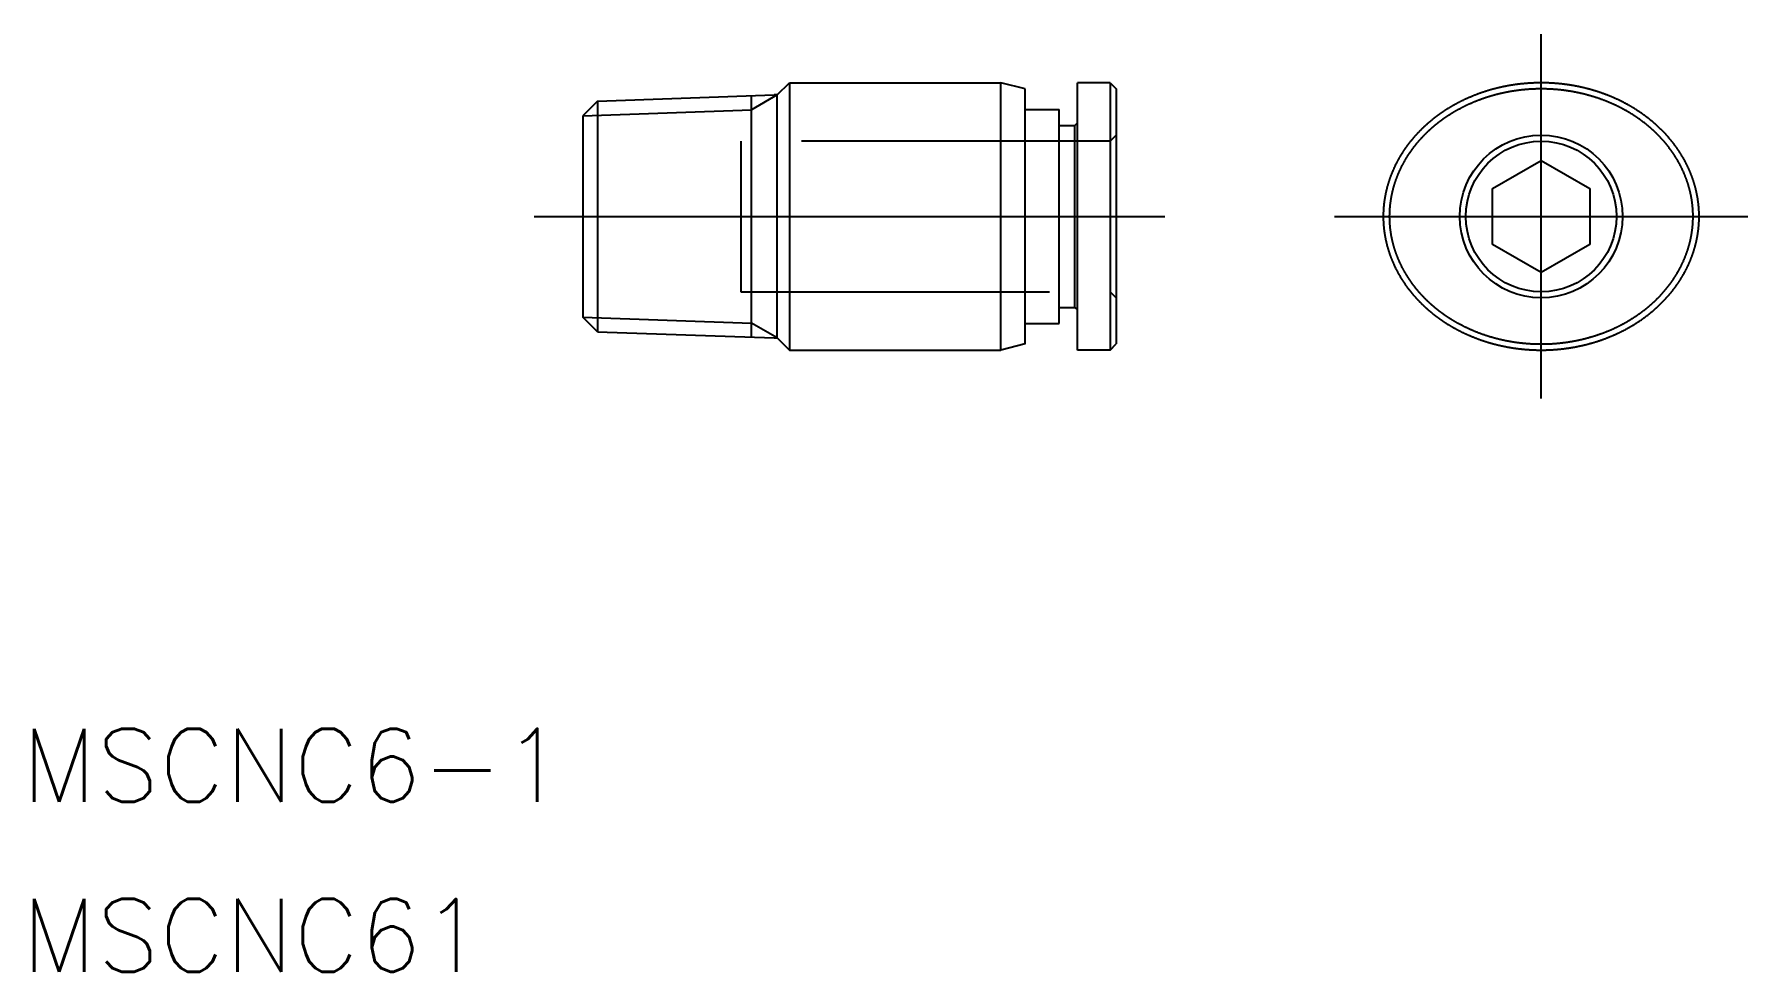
# Model space of a CAD drawing. Extents: x -62 to 8.5, y -31.1 to 7.5.
import ezdxf

# ---------------------------------------------------------------- set-up
doc = ezdxf.new("R2010")
doc.units = 0
doc.linetypes.add('CENTER', pattern=[50.8, 31.75, -6.35, 6.35, -6.35])
doc.linetypes.add('DASHED', pattern=[19.05, 12.7, -6.35])
doc.layers.get('0').update_dxf_attribs({"linetype": 'CONTINUOUS'})
doc.layers.add('CENTER', color=1, linetype='CENTER')
doc.styles.get("Standard").update_dxf_attribs({"font": 'txt.shx', "height": 3, "bigfont": 'bigfont.shx'})

msp = doc.modelspace()

# ---------------------------------------------------------------- texts
at = {"color": 7, "linetype": 'CONTINUOUS'}
for s, p in [('MSCNC6-1', (-62.53, -24.092)), ('MSCNC61', (-62.53, -31.092))]:
    msp.add_text(s, height=3, dxfattribs=at).set_placement(p)

# ---------------------------------------------------------------- linework, layer by layer
at = {"color": 7, "linetype": 'CONTINUOUS'}
for p, q in [((-38.835, 4.746), (-31.572, 5)), ((-32.499, -4.968), (-32.499, 4.968)), ((-31.437, 5), (-31.572, 5)), ((-31.437, 5), (-30.937, 5.5)), ((-31.437, -5), (-31.437, 5)), ((-31.437, -5), (-31.437, 5)), ((-30.937, 5.5), (-30.937, -5.5)), ((-30.937, 5.5), (-22.237, 5.5)), ((-22.237, -5.5), (-22.237, 5.5)), ((-21.237, 5.25), (-22.237, 5.5)), ((-21.237, -5.25), (-21.237, 5.25)), ((-19.087, -5.5), (-19.087, 5.5)), ((-17.737, 5.5), (-19.087, 5.5)), ((-17.737, 5.5), (-17.737, -5.5)), ((-17.737, 5.5), (-17.487, 5.25)), ((-17.487, 5.25), (-17.487, -5.25)), ((-38.835, 4.746), (-39.437, 4.144)), ((-38.835, 4.746), (-38.835, -4.746)), ((-21.237, 4.4), (-19.837, 4.4)), ((-19.837, -4.4), (-19.837, 4.4)), ((-39.437, 4.144), (-39.437, -4.144)), ((-19.837, 3.75), (-19.187, 3.75)), ((-19.187, 3.75), (-19.087, 3.85)), ((-19.187, -3.75), (-19.187, 3.75)), ((-2, 1.155), (0, 2.309)), ((0, 2.309), (2, 1.155)), ((-2, -1.155), (-2, 1.155)), ((2, 1.155), (2, -1.155)), ((0, -2.309), (-2, -1.155)), ((2, -1.155), (0, -2.309)), ((-38.835, -4.746), (-39.437, -4.144)), ((-19.837, -3.75), (-19.187, -3.75)), ((-19.187, -3.75), (-19.087, -3.85)), ((-38.835, -4.746), (-31.572, -5)), ((-21.237, -4.4), (-19.837, -4.4)), ((-31.572, -5), (-31.437, -5)), ((-31.437, -5), (-30.937, -5.5)), ((-30.937, -5.5), (-22.237, -5.5)), ((-21.237, -5.25), (-22.237, -5.5)), ((-17.737, -5.5), (-19.087, -5.5)), ((-17.737, -5.5), (-17.487, -5.25))]:
    msp.add_line(p, q, dxfattribs=at)
at = {"color": 3, "linetype": 'CONTINUOUS'}
for p, q in [((-31.437, 5), (-32.499, 4.387)), ((-39.437, 4.144), (-32.499, 4.387)), ((-39.437, -4.144), (-32.499, -4.387)), ((-31.437, -5), (-32.499, -4.387))]:
    msp.add_line(p, q, dxfattribs=at)
at = {"color": 3, "linetype": 'DASHED'}
for p, q in [((-17.737, 3.1), (-32.937, 3.1)), ((-32.937, 3.1), (-32.937, -3.1)), ((-17.487, 3.35), (-17.737, 3.1)), ((-32.937, -3.1), (-17.737, -3.1)), ((-17.487, -3.35), (-17.737, -3.1))]:
    msp.add_line(p, q, dxfattribs=at)
at = {"color": 7}
for points in [[(6.5, 0, 0), (6.5, 0.011, 0), (6.5, 0.022, 0), (6.5, 0.033, 0), (6.5, 0.044, 0), (6.5, 0.055, 0), (6.5, 0.066, 0), (6.499, 0.077, 0), (6.499, 0.088, 0), (6.499, 0.099, 0), (6.499, 0.11, 0), (6.498, 0.121, 0), (6.498, 0.132, 0), (6.498, 0.143, 0), (6.498, 0.154, 0), (6.497, 0.166, 0), (6.497, 0.177, 0), (6.496, 0.188, 0), (6.496, 0.199, 0), (6.495, 0.21, 0), (6.495, 0.222, 0), (6.494, 0.233, 0), (6.494, 0.244, 0), (6.493, 0.256, 0), (6.492, 0.267, 0), (6.492, 0.278, 0), (6.491, 0.29, 0), (6.49, 0.301, 0), (6.49, 0.313, 0), (6.489, 0.324, 0), (6.488, 0.336, 0), (6.487, 0.347, 0), (6.486, 0.359, 0), (6.485, 0.37, 0), (6.484, 0.382, 0), (6.483, 0.394, 0), (6.482, 0.405, 0), (6.481, 0.417, 0), (6.48, 0.429, 0), (6.479, 0.441, 0), (6.478, 0.452, 0), (6.477, 0.464, 0), (6.476, 0.476, 0), (6.474, 0.488, 0), (6.473, 0.5, 0), (6.472, 0.512, 0), (6.47, 0.524, 0), (6.469, 0.536, 0), (6.468, 0.548, 0), (6.466, 0.561, 0), (6.465, 0.573, 0), (6.463, 0.585, 0), (6.462, 0.597, 0), (6.46, 0.61, 0), (6.458, 0.622, 0), (6.457, 0.634, 0), (6.455, 0.647, 0), (6.453, 0.659, 0), (6.451, 0.672, 0), (6.449, 0.684, 0), (6.448, 0.697, 0), (6.446, 0.71, 0), (6.444, 0.723, 0), (6.442, 0.735, 0), (6.44, 0.748, 0), (6.437, 0.761, 0), (6.435, 0.774, 0), (6.433, 0.787, 0), (6.431, 0.8, 0), (6.429, 0.813, 0), (6.426, 0.826, 0), (6.424, 0.839, 0), (6.421, 0.853, 0), (6.419, 0.866, 0), (6.416, 0.879, 0), (6.414, 0.893, 0), (6.411, 0.906, 0), (6.409, 0.92, 0), (6.406, 0.933, 0), (6.403, 0.947, 0), (6.4, 0.96, 0), (6.397, 0.974, 0), (6.394, 0.988, 0), (6.391, 1.002, 0), (6.388, 1.016, 0), (6.385, 1.03, 0), (6.382, 1.044, 0), (6.379, 1.058, 0), (6.375, 1.072, 0), (6.372, 1.087, 0), (6.368, 1.101, 0), (6.365, 1.115, 0), (6.361, 1.13, 0), (6.358, 1.144, 0), (6.354, 1.159, 0), (6.35, 1.174, 0), (6.346, 1.188, 0), (6.343, 1.203, 0), (6.339, 1.218, 0), (6.335, 1.233, 0), (6.331, 1.247, 0), (6.326, 1.262, 0), (6.322, 1.277, 0), (6.318, 1.292, 0), (6.314, 1.307, 0), (6.309, 1.323, 0), (6.305, 1.338, 0), (6.3, 1.353, 0), (6.296, 1.368, 0), (6.291, 1.383, 0), (6.286, 1.399, 0), (6.281, 1.414, 0), (6.277, 1.43, 0), (6.272, 1.445, 0), (6.267, 1.46, 0), (6.262, 1.476, 0), (6.256, 1.491, 0), (6.251, 1.507, 0), (6.246, 1.523, 0), (6.241, 1.538, 0), (6.235, 1.554, 0), (6.23, 1.57, 0), (6.224, 1.585, 0), (6.218, 1.601, 0), (6.213, 1.617, 0), (6.207, 1.632, 0), (6.201, 1.648, 0), (6.195, 1.664, 0), (6.189, 1.68, 0), (6.183, 1.696, 0), (6.177, 1.711, 0), (6.171, 1.727, 0), (6.165, 1.743, 0), (6.159, 1.759, 0), (6.152, 1.775, 0), (6.146, 1.791, 0), (6.139, 1.807, 0), (6.133, 1.823, 0), (6.126, 1.839, 0), (6.119, 1.855, 0), (6.113, 1.87, 0), (6.106, 1.886, 0), (6.099, 1.902, 0), (6.092, 1.918, 0), (6.085, 1.934, 0), (6.078, 1.95, 0), (6.07, 1.966, 0), (6.063, 1.982, 0), (6.056, 1.998, 0), (6.049, 2.014, 0), (6.041, 2.03, 0), (6.034, 2.046, 0), (6.026, 2.062, 0), (6.018, 2.077, 0), (6.011, 2.093, 0), (6.003, 2.109, 0), (5.995, 2.125, 0), (5.987, 2.141, 0), (5.979, 2.157, 0), (5.971, 2.173, 0), (5.963, 2.188, 0), (5.955, 2.204, 0), (5.947, 2.22, 0), (5.939, 2.236, 0), (5.93, 2.252, 0), (5.922, 2.267, 0), (5.914, 2.283, 0), (5.905, 2.299, 0), (5.896, 2.314, 0), (5.888, 2.33, 0), (5.879, 2.346, 0), (5.87, 2.361, 0), (5.862, 2.377, 0), (5.853, 2.393, 0), (5.844, 2.408, 0), (5.835, 2.424, 0), (5.826, 2.439, 0), (5.817, 2.455, 0), (5.808, 2.47, 0), (5.798, 2.486, 0), (5.789, 2.501, 0), (5.78, 2.517, 0), (5.77, 2.532, 0), (5.761, 2.547, 0), (5.751, 2.563, 0), (5.742, 2.578, 0), (5.732, 2.593, 0), (5.722, 2.609, 0), (5.713, 2.624, 0), (5.703, 2.639, 0), (5.693, 2.654, 0), (5.683, 2.67, 0), (5.673, 2.685, 0), (5.663, 2.7, 0), (5.653, 2.715, 0), (5.643, 2.73, 0), (5.632, 2.745, 0), (5.622, 2.76, 0), (5.612, 2.775, 0), (5.601, 2.79, 0), (5.591, 2.805, 0), (5.58, 2.82, 0), (5.57, 2.835, 0), (5.559, 2.85, 0), (5.548, 2.865, 0), (5.537, 2.88, 0), (5.527, 2.895, 0), (5.516, 2.91, 0), (5.505, 2.925, 0), (5.494, 2.939, 0), (5.483, 2.954, 0), (5.472, 2.969, 0), (5.46, 2.983, 0), (5.449, 2.998, 0), (5.438, 3.013, 0), (5.427, 3.027, 0), (5.415, 3.042, 0), (5.404, 3.057, 0), (5.392, 3.071, 0), (5.381, 3.086, 0), (5.369, 3.1, 0), (5.357, 3.114, 0), (5.346, 3.129, 0), (5.334, 3.143, 0), (5.322, 3.158, 0), (5.31, 3.172, 0), (5.298, 3.186, 0), (5.286, 3.2, 0), (5.274, 3.215, 0), (5.262, 3.229, 0), (5.25, 3.243, 0), (5.238, 3.257, 0), (5.225, 3.271, 0), (5.213, 3.285, 0), (5.2, 3.299, 0), (5.188, 3.313, 0), (5.176, 3.327, 0), (5.163, 3.341, 0), (5.15, 3.355, 0), (5.138, 3.369, 0), (5.125, 3.383, 0), (5.112, 3.397, 0), (5.099, 3.41, 0), (5.087, 3.424, 0), (5.074, 3.438, 0), (5.061, 3.452, 0), (5.048, 3.465, 0), (5.035, 3.479, 0), (5.021, 3.492, 0), (5.008, 3.506, 0), (4.995, 3.519, 0), (4.982, 3.533, 0), (4.968, 3.546, 0), (4.955, 3.56, 0), (4.942, 3.573, 0), (4.928, 3.586, 0), (4.915, 3.599, 0), (4.901, 3.613, 0), (4.887, 3.626, 0), (4.874, 3.639, 0), (4.86, 3.652, 0), (4.846, 3.665, 0), (4.832, 3.678, 0), (4.819, 3.691, 0), (4.805, 3.704, 0), (4.791, 3.717, 0), (4.777, 3.73, 0), (4.763, 3.743, 0), (4.749, 3.755, 0), (4.735, 3.768, 0), (4.72, 3.781, 0), (4.706, 3.794, 0), (4.692, 3.806, 0), (4.678, 3.819, 0), (4.663, 3.831, 0), (4.649, 3.844, 0), (4.635, 3.856, 0), (4.62, 3.869, 0), (4.606, 3.881, 0), (4.591, 3.893, 0), (4.576, 3.905, 0), (4.562, 3.918, 0), (4.547, 3.93, 0), (4.532, 3.942, 0), (4.518, 3.954, 0), (4.503, 3.966, 0), (4.488, 3.978, 0), (4.473, 3.99, 0), (4.458, 4.002, 0), (4.444, 4.014, 0), (4.429, 4.026, 0), (4.414, 4.037, 0), (4.399, 4.049, 0), (4.384, 4.061, 0), (4.368, 4.073, 0), (4.353, 4.084, 0), (4.338, 4.096, 0), (4.323, 4.107, 0), (4.308, 4.119, 0), (4.292, 4.13, 0), (4.277, 4.141, 0), (4.262, 4.153, 0), (4.247, 4.164, 0), (4.231, 4.175, 0), (4.216, 4.186, 0), (4.2, 4.197, 0), (4.185, 4.208, 0), (4.169, 4.219, 0), (4.154, 4.23, 0), (4.138, 4.241, 0), (4.123, 4.252, 0), (4.107, 4.263, 0), (4.091, 4.274, 0), (4.076, 4.284, 0), (4.06, 4.295, 0), (4.044, 4.306, 0), (4.029, 4.316, 0), (4.013, 4.327, 0), (3.997, 4.337, 0), (3.981, 4.348, 0), (3.965, 4.358, 0), (3.949, 4.368, 0), (3.934, 4.379, 0), (3.918, 4.389, 0), (3.902, 4.399, 0), (3.886, 4.409, 0), (3.87, 4.419, 0), (3.854, 4.429, 0), (3.838, 4.439, 0), (3.822, 4.449, 0), (3.806, 4.459, 0), (3.79, 4.468, 0), (3.774, 4.478, 0), (3.758, 4.488, 0), (3.741, 4.497, 0), (3.725, 4.507, 0), (3.709, 4.517, 0), (3.693, 4.526, 0), (3.677, 4.535, 0), (3.661, 4.545, 0), (3.644, 4.554, 0), (3.628, 4.563, 0), (3.612, 4.573, 0), (3.596, 4.582, 0), (3.58, 4.591, 0), (3.563, 4.6, 0), (3.547, 4.609, 0), (3.531, 4.618, 0), (3.514, 4.627, 0), (3.498, 4.636, 0), (3.482, 4.644, 0), (3.465, 4.653, 0), (3.449, 4.662, 0), (3.433, 4.67, 0), (3.416, 4.679, 0), (3.4, 4.688, 0), (3.384, 4.696, 0), (3.367, 4.704, 0), (3.351, 4.713, 0), (3.334, 4.721, 0), (3.318, 4.729, 0), (3.301, 4.738, 0), (3.285, 4.746, 0), (3.268, 4.754, 0), (3.252, 4.762, 0), (3.236, 4.77, 0), (3.219, 4.778, 0), (3.203, 4.786, 0), (3.186, 4.794, 0), (3.17, 4.802, 0), (3.153, 4.809, 0), (3.137, 4.817, 0), (3.12, 4.825, 0), (3.104, 4.832, 0), (3.087, 4.84, 0), (3.071, 4.848, 0), (3.054, 4.855, 0), (3.038, 4.862, 0), (3.021, 4.87, 0), (3.004, 4.877, 0), (2.988, 4.884, 0), (2.971, 4.892, 0), (2.955, 4.899, 0), (2.938, 4.906, 0), (2.922, 4.913, 0), (2.905, 4.92, 0), (2.889, 4.927, 0), (2.872, 4.934, 0), (2.856, 4.941, 0), (2.839, 4.948, 0), (2.823, 4.954, 0), (2.806, 4.961, 0), (2.789, 4.968, 0), (2.773, 4.974, 0), (2.756, 4.981, 0), (2.74, 4.988, 0), (2.723, 4.994, 0), (2.707, 5, 0), (2.69, 5.007, 0), (2.674, 5.013, 0), (2.657, 5.02, 0), (2.64, 5.026, 0), (2.624, 5.032, 0), (2.607, 5.038, 0), (2.591, 5.044, 0), (2.574, 5.05, 0), (2.558, 5.056, 0), (2.541, 5.062, 0), (2.524, 5.068, 0), (2.508, 5.074, 0), (2.491, 5.08, 0), (2.475, 5.086, 0), (2.458, 5.092, 0), (2.442, 5.097, 0), (2.425, 5.103, 0), (2.408, 5.109, 0), (2.392, 5.114, 0), (2.375, 5.12, 0), (2.359, 5.125, 0), (2.342, 5.131, 0), (2.325, 5.136, 0), (2.309, 5.141, 0), (2.292, 5.147, 0), (2.276, 5.152, 0), (2.259, 5.157, 0), (2.242, 5.162, 0), (2.226, 5.168, 0), (2.209, 5.173, 0), (2.193, 5.178, 0), (2.176, 5.183, 0), (2.159, 5.188, 0), (2.143, 5.193, 0), (2.126, 5.198, 0), (2.11, 5.202, 0), (2.093, 5.207, 0), (2.076, 5.212, 0), (2.06, 5.217, 0), (2.043, 5.221, 0), (2.026, 5.226, 0), (2.01, 5.231, 0), (1.993, 5.235, 0), (1.977, 5.24, 0), (1.96, 5.244, 0), (1.943, 5.249, 0), (1.927, 5.253, 0), (1.91, 5.257, 0), (1.893, 5.262, 0), (1.877, 5.266, 0), (1.86, 5.27, 0), (1.844, 5.274, 0), (1.827, 5.278, 0), (1.81, 5.282, 0), (1.794, 5.286, 0), (1.777, 5.29, 0), (1.76, 5.294, 0), (1.744, 5.298, 0), (1.727, 5.302, 0), (1.711, 5.306, 0), (1.694, 5.31, 0), (1.677, 5.314, 0), (1.661, 5.317, 0), (1.644, 5.321, 0), (1.627, 5.325, 0), (1.611, 5.328, 0), (1.594, 5.332, 0), (1.578, 5.336, 0), (1.561, 5.339, 0), (1.544, 5.343, 0), (1.528, 5.346, 0), (1.511, 5.349, 0), (1.494, 5.353, 0), (1.478, 5.356, 0), (1.461, 5.359, 0), (1.444, 5.362, 0), (1.428, 5.366, 0), (1.411, 5.369, 0), (1.395, 5.372, 0), (1.378, 5.375, 0), (1.361, 5.378, 0), (1.345, 5.381, 0), (1.328, 5.384, 0), (1.311, 5.387, 0), (1.295, 5.39, 0), (1.278, 5.393, 0), (1.261, 5.395, 0), (1.245, 5.398, 0), (1.228, 5.401, 0), (1.212, 5.404, 0), (1.195, 5.406, 0), (1.178, 5.409, 0), (1.162, 5.412, 0), (1.145, 5.414, 0), (1.128, 5.417, 0), (1.112, 5.419, 0), (1.095, 5.421, 0), (1.078, 5.424, 0), (1.062, 5.426, 0), (1.045, 5.429, 0), (1.028, 5.431, 0), (1.012, 5.433, 0), (0.995, 5.435, 0), (0.979, 5.437, 0), (0.962, 5.44, 0), (0.945, 5.442, 0), (0.929, 5.444, 0), (0.912, 5.446, 0), (0.895, 5.448, 0), (0.879, 5.45, 0), (0.862, 5.452, 0), (0.845, 5.453, 0), (0.829, 5.455, 0), (0.812, 5.457, 0), (0.795, 5.459, 0), (0.779, 5.46, 0), (0.762, 5.462, 0), (0.745, 5.464, 0), (0.729, 5.465, 0), (0.712, 5.467, 0), (0.695, 5.469, 0), (0.679, 5.47, 0), (0.662, 5.471, 0), (0.646, 5.473, 0), (0.629, 5.474, 0), (0.612, 5.476, 0), (0.596, 5.477, 0), (0.579, 5.478, 0), (0.562, 5.479, 0), (0.546, 5.481, 0), (0.529, 5.482, 0), (0.512, 5.483, 0), (0.496, 5.484, 0), (0.479, 5.485, 0), (0.462, 5.486, 0), (0.446, 5.487, 0), (0.429, 5.488, 0), (0.412, 5.489, 0), (0.396, 5.49, 0), (0.379, 5.491, 0), (0.362, 5.491, 0), (0.346, 5.492, 0), (0.329, 5.493, 0), (0.312, 5.494, 0), (0.296, 5.494, 0), (0.279, 5.495, 0), (0.262, 5.496, 0), (0.246, 5.496, 0), (0.229, 5.497, 0), (0.212, 5.497, 0), (0.196, 5.498, 0), (0.179, 5.498, 0), (0.162, 5.498, 0), (0.146, 5.499, 0), (0.129, 5.499, 0), (0.112, 5.499, 0), (0.096, 5.499, 0), (0.079, 5.5, 0), (0.062, 5.5, 0), (0.046, 5.5, 0), (0.029, 5.5, 0), (0.012, 5.5, 0), (-0.004, 5.5, 0), (-0.021, 5.5, 0), (-0.037, 5.5, 0), (-0.054, 5.5, 0), (-0.071, 5.5, 0), (-0.087, 5.5, 0), (-0.104, 5.499, 0), (-0.121, 5.499, 0), (-0.137, 5.499, 0), (-0.154, 5.498, 0), (-0.171, 5.498, 0), (-0.187, 5.498, 0), (-0.204, 5.497, 0), (-0.221, 5.497, 0), (-0.237, 5.496, 0), (-0.254, 5.496, 0), (-0.271, 5.495, 0), (-0.287, 5.495, 0), (-0.304, 5.494, 0), (-0.321, 5.493, 0), (-0.337, 5.493, 0), (-0.354, 5.492, 0), (-0.371, 5.491, 0), (-0.387, 5.49, 0), (-0.404, 5.489, 0), (-0.421, 5.488, 0), (-0.437, 5.488, 0), (-0.454, 5.487, 0), (-0.47, 5.486, 0), (-0.487, 5.485, 0), (-0.504, 5.483, 0), (-0.52, 5.482, 0), (-0.537, 5.481, 0), (-0.554, 5.48, 0), (-0.57, 5.479, 0), (-0.587, 5.478, 0), (-0.603, 5.476, 0), (-0.62, 5.475, 0), (-0.637, 5.474, 0), (-0.653, 5.472, 0), (-0.67, 5.471, 0), (-0.686, 5.469, 0), (-0.703, 5.468, 0), (-0.72, 5.466, 0), (-0.736, 5.465, 0), (-0.753, 5.463, 0), (-0.769, 5.461, 0), (-0.786, 5.46, 0), (-0.802, 5.458, 0), (-0.819, 5.456, 0), (-0.836, 5.454, 0), (-0.852, 5.453, 0), (-0.869, 5.451, 0), (-0.885, 5.449, 0), (-0.902, 5.447, 0), (-0.918, 5.445, 0), (-0.935, 5.443, 0), (-0.951, 5.441, 0), (-0.968, 5.439, 0), (-0.984, 5.437, 0), (-1.001, 5.434, 0), (-1.018, 5.432, 0), (-1.034, 5.43, 0), (-1.051, 5.428, 0), (-1.067, 5.425, 0), (-1.084, 5.423, 0), (-1.1, 5.421, 0), (-1.117, 5.418, 0), (-1.133, 5.416, 0), (-1.149, 5.413, 0), (-1.166, 5.411, 0), (-1.182, 5.408, 0), (-1.199, 5.406, 0), (-1.215, 5.403, 0), (-1.232, 5.4, 0), (-1.248, 5.398, 0), (-1.265, 5.395, 0), (-1.281, 5.392, 0), (-1.297, 5.389, 0), (-1.314, 5.386, 0), (-1.33, 5.384, 0), (-1.347, 5.381, 0), (-1.363, 5.378, 0), (-1.38, 5.375, 0), (-1.396, 5.372, 0), (-1.412, 5.369, 0), (-1.429, 5.366, 0), (-1.445, 5.362, 0), (-1.461, 5.359, 0), (-1.478, 5.356, 0), (-1.494, 5.353, 0), (-1.51, 5.349, 0), (-1.527, 5.346, 0), (-1.543, 5.343, 0), (-1.559, 5.339, 0), (-1.576, 5.336, 0), (-1.592, 5.332, 0), (-1.608, 5.329, 0), (-1.625, 5.325, 0), (-1.641, 5.322, 0), (-1.657, 5.318, 0), (-1.673, 5.315, 0), (-1.69, 5.311, 0), (-1.706, 5.307, 0), (-1.722, 5.303, 0), (-1.738, 5.3, 0), (-1.755, 5.296, 0), (-1.771, 5.292, 0), (-1.787, 5.288, 0), (-1.803, 5.284, 0), (-1.819, 5.28, 0), (-1.836, 5.276, 0), (-1.852, 5.272, 0), (-1.868, 5.268, 0), (-1.884, 5.264, 0), (-1.9, 5.26, 0), (-1.916, 5.256, 0), (-1.932, 5.251, 0), (-1.949, 5.247, 0), (-1.965, 5.243, 0), (-1.981, 5.238, 0), (-1.997, 5.234, 0), (-2.013, 5.23, 0), (-2.029, 5.225, 0), (-2.045, 5.221, 0), (-2.061, 5.216, 0), (-2.077, 5.212, 0), (-2.093, 5.207, 0), (-2.109, 5.202, 0), (-2.125, 5.198, 0), (-2.141, 5.193, 0), (-2.157, 5.188, 0), (-2.173, 5.184, 0), (-2.189, 5.179, 0), (-2.205, 5.174, 0), (-2.221, 5.169, 0), (-2.237, 5.164, 0), (-2.253, 5.159, 0), (-2.269, 5.154, 0), (-2.285, 5.149, 0), (-2.301, 5.144, 0), (-2.317, 5.139, 0), (-2.332, 5.134, 0), (-2.348, 5.129, 0), (-2.364, 5.123, 0), (-2.38, 5.118, 0), (-2.396, 5.113, 0), (-2.412, 5.107, 0), (-2.427, 5.102, 0), (-2.443, 5.097, 0), (-2.459, 5.091, 0), (-2.475, 5.086, 0), (-2.491, 5.08, 0), (-2.506, 5.075, 0), (-2.522, 5.069, 0), (-2.538, 5.064, 0), (-2.553, 5.058, 0), (-2.569, 5.052, 0), (-2.585, 5.046, 0), (-2.601, 5.041, 0), (-2.616, 5.035, 0), (-2.632, 5.029, 0), (-2.647, 5.023, 0), (-2.663, 5.017, 0), (-2.679, 5.011, 0), (-2.694, 5.005, 0), (-2.71, 4.999, 0), (-2.725, 4.993, 0), (-2.741, 4.987, 0), (-2.757, 4.981, 0), (-2.772, 4.975, 0), (-2.788, 4.969, 0), (-2.803, 4.962, 0), (-2.819, 4.956, 0), (-2.834, 4.95, 0), (-2.85, 4.943, 0), (-2.865, 4.937, 0), (-2.88, 4.93, 0), (-2.896, 4.924, 0), (-2.911, 4.917, 0), (-2.927, 4.911, 0), (-2.942, 4.904, 0), (-2.957, 4.898, 0), (-2.973, 4.891, 0), (-2.988, 4.884, 0), (-3.004, 4.878, 0), (-3.019, 4.871, 0), (-3.034, 4.864, 0), (-3.049, 4.857, 0), (-3.065, 4.85, 0), (-3.08, 4.843, 0), (-3.095, 4.836, 0), (-3.11, 4.829, 0), (-3.126, 4.822, 0), (-3.141, 4.815, 0), (-3.156, 4.808, 0), (-3.171, 4.801, 0), (-3.186, 4.794, 0), (-3.201, 4.787, 0), (-3.217, 4.779, 0), (-3.232, 4.772, 0), (-3.247, 4.765, 0), (-3.262, 4.757, 0), (-3.277, 4.75, 0), (-3.292, 4.742, 0), (-3.307, 4.735, 0), (-3.322, 4.727, 0), (-3.337, 4.72, 0), (-3.352, 4.712, 0), (-3.367, 4.705, 0), (-3.382, 4.697, 0), (-3.397, 4.689, 0), (-3.412, 4.682, 0), (-3.426, 4.674, 0), (-3.441, 4.666, 0), (-3.456, 4.658, 0), (-3.471, 4.65, 0), (-3.486, 4.642, 0), (-3.501, 4.634, 0), (-3.515, 4.626, 0), (-3.53, 4.618, 0), (-3.545, 4.61, 0), (-3.559, 4.602, 0), (-3.574, 4.594, 0), (-3.589, 4.586, 0), (-3.604, 4.577, 0), (-3.618, 4.569, 0), (-3.633, 4.561, 0), (-3.647, 4.552, 0), (-3.662, 4.544, 0), (-3.676, 4.536, 0), (-3.691, 4.527, 0), (-3.705, 4.519, 0), (-3.72, 4.51, 0), (-3.734, 4.502, 0), (-3.749, 4.493, 0), (-3.763, 4.484, 0), (-3.778, 4.476, 0), (-3.792, 4.467, 0), (-3.806, 4.458, 0), (-3.821, 4.449, 0), (-3.835, 4.441, 0), (-3.849, 4.432, 0), (-3.864, 4.423, 0), (-3.878, 4.414, 0), (-3.892, 4.405, 0), (-3.906, 4.396, 0), (-3.921, 4.387, 0), (-3.935, 4.378, 0), (-3.949, 4.369, 0), (-3.963, 4.359, 0), (-3.977, 4.35, 0), (-3.991, 4.341, 0), (-4.005, 4.332, 0), (-4.019, 4.322, 0), (-4.033, 4.313, 0), (-4.047, 4.304, 0), (-4.061, 4.294, 0), (-4.075, 4.285, 0), (-4.089, 4.275, 0), (-4.103, 4.266, 0), (-4.117, 4.256, 0), (-4.131, 4.247, 0), (-4.144, 4.237, 0), (-4.158, 4.227, 0), (-4.172, 4.218, 0), (-4.186, 4.208, 0), (-4.199, 4.198, 0), (-4.213, 4.188, 0), (-4.227, 4.178, 0), (-4.24, 4.169, 0), (-4.254, 4.159, 0), (-4.267, 4.149, 0), (-4.281, 4.139, 0), (-4.295, 4.129, 0), (-4.308, 4.119, 0), (-4.321, 4.108, 0), (-4.335, 4.098, 0), (-4.348, 4.088, 0), (-4.362, 4.078, 0), (-4.375, 4.068, 0), (-4.388, 4.057, 0), (-4.402, 4.047, 0), (-4.415, 4.037, 0), (-4.428, 4.026, 0), (-4.441, 4.016, 0), (-4.455, 4.005, 0), (-4.468, 3.995, 0), (-4.481, 3.984, 0), (-4.494, 3.974, 0), (-4.507, 3.963, 0), (-4.52, 3.952, 0), (-4.533, 3.942, 0), (-4.546, 3.931, 0), (-4.559, 3.92, 0), (-4.572, 3.909, 0), (-4.585, 3.899, 0), (-4.598, 3.888, 0), (-4.611, 3.877, 0), (-4.623, 3.866, 0), (-4.636, 3.855, 0), (-4.649, 3.844, 0), (-4.662, 3.833, 0), (-4.674, 3.822, 0), (-4.687, 3.811, 0), (-4.7, 3.799, 0), (-4.712, 3.788, 0), (-4.725, 3.777, 0), (-4.737, 3.766, 0), (-4.75, 3.755, 0), (-4.762, 3.743, 0), (-4.775, 3.732, 0), (-4.787, 3.72, 0), (-4.8, 3.709, 0), (-4.812, 3.698, 0), (-4.824, 3.686, 0), (-4.837, 3.675, 0), (-4.849, 3.663, 0), (-4.861, 3.651, 0), (-4.873, 3.64, 0), (-4.885, 3.628, 0), (-4.897, 3.616, 0), (-4.909, 3.605, 0), (-4.922, 3.593, 0), (-4.934, 3.581, 0), (-4.946, 3.569, 0), (-4.957, 3.557, 0), (-4.969, 3.545, 0), (-4.981, 3.533, 0), (-4.993, 3.521, 0), (-5.005, 3.509, 0), (-5.017, 3.497, 0), (-5.028, 3.485, 0), (-5.04, 3.473, 0), (-5.052, 3.461, 0), (-5.063, 3.449, 0), (-5.075, 3.436, 0), (-5.087, 3.424, 0), (-5.098, 3.412, 0), (-5.11, 3.4, 0), (-5.121, 3.387, 0), (-5.133, 3.375, 0), (-5.144, 3.362, 0), (-5.155, 3.35, 0), (-5.167, 3.337, 0), (-5.178, 3.325, 0), (-5.189, 3.312, 0), (-5.2, 3.3, 0), (-5.212, 3.287, 0), (-5.223, 3.274, 0), (-5.234, 3.262, 0), (-5.245, 3.249, 0), (-5.256, 3.236, 0), (-5.267, 3.223, 0), (-5.278, 3.21, 0), (-5.289, 3.197, 0), (-5.3, 3.184, 0), (-5.31, 3.172, 0), (-5.321, 3.159, 0), (-5.332, 3.146, 0), (-5.343, 3.132, 0), (-5.353, 3.119, 0), (-5.364, 3.106, 0), (-5.375, 3.093, 0), (-5.385, 3.08, 0), (-5.396, 3.067, 0), (-5.406, 3.053, 0), (-5.417, 3.04, 0), (-5.427, 3.027, 0), (-5.438, 3.013, 0), (-5.448, 3, 0), (-5.458, 2.987, 0), (-5.468, 2.973, 0), (-5.479, 2.96, 0), (-5.489, 2.946, 0), (-5.499, 2.932, 0), (-5.509, 2.919, 0), (-5.519, 2.905, 0), (-5.529, 2.892, 0), (-5.539, 2.878, 0), (-5.549, 2.864, 0), (-5.559, 2.85, 0), (-5.569, 2.837, 0), (-5.579, 2.823, 0), (-5.588, 2.809, 0), (-5.598, 2.795, 0), (-5.608, 2.781, 0), (-5.617, 2.767, 0), (-5.627, 2.753, 0), (-5.637, 2.739, 0), (-5.646, 2.725, 0), (-5.656, 2.711, 0), (-5.665, 2.697, 0), (-5.674, 2.683, 0), (-5.684, 2.668, 0), (-5.693, 2.654, 0), (-5.702, 2.64, 0), (-5.712, 2.626, 0), (-5.721, 2.611, 0), (-5.73, 2.597, 0), (-5.739, 2.582, 0), (-5.748, 2.568, 0), (-5.757, 2.554, 0), (-5.766, 2.539, 0), (-5.775, 2.525, 0), (-5.784, 2.51, 0), (-5.792, 2.495, 0), (-5.801, 2.481, 0), (-5.81, 2.466, 0), (-5.819, 2.452, 0), (-5.827, 2.437, 0), (-5.836, 2.422, 0), (-5.844, 2.407, 0), (-5.853, 2.393, 0), (-5.861, 2.378, 0), (-5.87, 2.363, 0), (-5.878, 2.348, 0), (-5.886, 2.333, 0), (-5.895, 2.318, 0), (-5.903, 2.303, 0), (-5.911, 2.288, 0), (-5.919, 2.273, 0), (-5.927, 2.258, 0), (-5.935, 2.243, 0), (-5.943, 2.228, 0), (-5.951, 2.212, 0), (-5.959, 2.197, 0), (-5.967, 2.182, 0), (-5.974, 2.167, 0), (-5.982, 2.152, 0), (-5.99, 2.136, 0), (-5.997, 2.121, 0), (-6.005, 2.106, 0), (-6.012, 2.09, 0), (-6.02, 2.075, 0), (-6.027, 2.059, 0), (-6.034, 2.044, 0), (-6.042, 2.028, 0), (-6.049, 2.013, 0), (-6.056, 1.997, 0), (-6.063, 1.982, 0), (-6.07, 1.966, 0), (-6.077, 1.95, 0), (-6.084, 1.935, 0), (-6.091, 1.919, 0), (-6.098, 1.903, 0), (-6.105, 1.888, 0), (-6.112, 1.872, 0), (-6.119, 1.856, 0), (-6.125, 1.84, 0), (-6.132, 1.825, 0), (-6.138, 1.809, 0), (-6.145, 1.793, 0), (-6.151, 1.777, 0), (-6.158, 1.761, 0), (-6.164, 1.745, 0), (-6.17, 1.729, 0), (-6.176, 1.713, 0), (-6.183, 1.697, 0), (-6.189, 1.681, 0), (-6.195, 1.665, 0), (-6.201, 1.649, 0), (-6.207, 1.633, 0), (-6.213, 1.617, 0), (-6.218, 1.601, 0), (-6.224, 1.585, 0), (-6.23, 1.569, 0), (-6.236, 1.552, 0), (-6.241, 1.536, 0), (-6.247, 1.52, 0), (-6.252, 1.504, 0), (-6.258, 1.487, 0), (-6.263, 1.471, 0), (-6.268, 1.455, 0), (-6.274, 1.439, 0), (-6.279, 1.422, 0), (-6.284, 1.406, 0), (-6.289, 1.389, 0), (-6.294, 1.373, 0), (-6.299, 1.357, 0), (-6.304, 1.34, 0), (-6.309, 1.324, 0), (-6.314, 1.307, 0), (-6.318, 1.291, 0), (-6.323, 1.274, 0), (-6.328, 1.258, 0), (-6.332, 1.241, 0), (-6.337, 1.225, 0), (-6.341, 1.208, 0), (-6.346, 1.192, 0), (-6.35, 1.175, 0), (-6.354, 1.159, 0), (-6.358, 1.142, 0), (-6.362, 1.125, 0), (-6.367, 1.109, 0), (-6.371, 1.092, 0), (-6.375, 1.075, 0), (-6.378, 1.059, 0), (-6.382, 1.042, 0), (-6.386, 1.025, 0), (-6.39, 1.009, 0), (-6.393, 0.992, 0), (-6.397, 0.975, 0), (-6.401, 0.958, 0), (-6.404, 0.942, 0), (-6.407, 0.925, 0), (-6.411, 0.908, 0), (-6.414, 0.891, 0), (-6.417, 0.874, 0), (-6.42, 0.858, 0), (-6.424, 0.841, 0), (-6.427, 0.824, 0), (-6.43, 0.807, 0), (-6.432, 0.79, 0), (-6.435, 0.773, 0), (-6.438, 0.757, 0), (-6.441, 0.74, 0), (-6.444, 0.723, 0), (-6.446, 0.706, 0), (-6.449, 0.689, 0), (-6.451, 0.672, 0), (-6.454, 0.655, 0), (-6.456, 0.638, 0), (-6.458, 0.621, 0), (-6.461, 0.604, 0), (-6.463, 0.587, 0), (-6.465, 0.57, 0), (-6.467, 0.554, 0), (-6.469, 0.537, 0), (-6.471, 0.52, 0), (-6.473, 0.503, 0), (-6.475, 0.486, 0), (-6.476, 0.469, 0), (-6.478, 0.452, 0), (-6.48, 0.435, 0), (-6.481, 0.418, 0), (-6.483, 0.401, 0), (-6.484, 0.384, 0), (-6.486, 0.367, 0), (-6.487, 0.35, 0), (-6.488, 0.332, 0), (-6.489, 0.315, 0), (-6.49, 0.298, 0), (-6.491, 0.281, 0), (-6.492, 0.264, 0), (-6.493, 0.247, 0), (-6.494, 0.23, 0), (-6.495, 0.213, 0), (-6.496, 0.196, 0), (-6.497, 0.179, 0), (-6.497, 0.162, 0), (-6.498, 0.145, 0), (-6.498, 0.128, 0), (-6.499, 0.111, 0), (-6.499, 0.094, 0), (-6.499, 0.077, 0), (-6.5, 0.06, 0), (-6.5, 0.043, 0), (-6.5, 0.026, 0), (-6.5, 0.009, 0), (-6.5, -0.009, 0), (-6.5, -0.026, 0), (-6.5, -0.043, 0), (-6.5, -0.06, 0), (-6.499, -0.077, 0), (-6.499, -0.094, 0), (-6.499, -0.111, 0), (-6.498, -0.128, 0), (-6.498, -0.145, 0), (-6.497, -0.162, 0), (-6.497, -0.179, 0), (-6.496, -0.196, 0), (-6.495, -0.213, 0), (-6.494, -0.23, 0), (-6.493, -0.247, 0), (-6.492, -0.264, 0), (-6.491, -0.281, 0), (-6.49, -0.298, 0), (-6.489, -0.315, 0), (-6.488, -0.333, 0), (-6.487, -0.35, 0), (-6.486, -0.367, 0), (-6.484, -0.384, 0), (-6.483, -0.401, 0), (-6.481, -0.418, 0), (-6.48, -0.435, 0), (-6.478, -0.452, 0), (-6.476, -0.469, 0), (-6.475, -0.486, 0), (-6.473, -0.503, 0), (-6.471, -0.52, 0), (-6.469, -0.537, 0), (-6.467, -0.554, 0), (-6.465, -0.57, 0), (-6.463, -0.587, 0), (-6.461, -0.604, 0), (-6.458, -0.621, 0), (-6.456, -0.638, 0), (-6.454, -0.655, 0), (-6.451, -0.672, 0), (-6.449, -0.689, 0), (-6.446, -0.706, 0), (-6.444, -0.723, 0), (-6.441, -0.74, 0), (-6.438, -0.757, 0), (-6.435, -0.773, 0), (-6.433, -0.79, 0), (-6.43, -0.807, 0), (-6.427, -0.824, 0), (-6.424, -0.841, 0), (-6.42, -0.858, 0), (-6.417, -0.874, 0), (-6.414, -0.891, 0), (-6.411, -0.908, 0), (-6.407, -0.925, 0), (-6.404, -0.942, 0), (-6.401, -0.958, 0), (-6.397, -0.975, 0), (-6.393, -0.992, 0), (-6.39, -1.009, 0), (-6.386, -1.025, 0), (-6.382, -1.042, 0), (-6.378, -1.059, 0), (-6.375, -1.075, 0), (-6.371, -1.092, 0), (-6.367, -1.109, 0), (-6.362, -1.125, 0), (-6.358, -1.142, 0), (-6.354, -1.159, 0), (-6.35, -1.175, 0), (-6.346, -1.192, 0), (-6.341, -1.208, 0), (-6.337, -1.225, 0), (-6.332, -1.241, 0), (-6.328, -1.258, 0), (-6.323, -1.274, 0), (-6.318, -1.291, 0), (-6.314, -1.307, 0), (-6.309, -1.324, 0), (-6.304, -1.34, 0), (-6.299, -1.357, 0), (-6.294, -1.373, 0), (-6.289, -1.389, 0), (-6.284, -1.406, 0), (-6.279, -1.422, 0), (-6.274, -1.439, 0), (-6.268, -1.455, 0), (-6.263, -1.471, 0), (-6.258, -1.487, 0), (-6.252, -1.504, 0), (-6.247, -1.52, 0), (-6.241, -1.536, 0), (-6.236, -1.552, 0), (-6.23, -1.569, 0), (-6.224, -1.585, 0), (-6.218, -1.601, 0), (-6.213, -1.617, 0), (-6.207, -1.633, 0), (-6.201, -1.649, 0), (-6.195, -1.665, 0), (-6.189, -1.681, 0), (-6.183, -1.697, 0), (-6.176, -1.713, 0), (-6.17, -1.729, 0), (-6.164, -1.745, 0), (-6.158, -1.761, 0), (-6.151, -1.777, 0), (-6.145, -1.793, 0), (-6.138, -1.809, 0), (-6.132, -1.825, 0), (-6.125, -1.84, 0), (-6.119, -1.856, 0), (-6.112, -1.872, 0), (-6.105, -1.888, 0), (-6.098, -1.903, 0), (-6.091, -1.919, 0), (-6.084, -1.935, 0), (-6.077, -1.95, 0), (-6.07, -1.966, 0), (-6.063, -1.982, 0), (-6.056, -1.997, 0), (-6.049, -2.013, 0), (-6.042, -2.028, 0), (-6.035, -2.044, 0), (-6.027, -2.059, 0), (-6.02, -2.075, 0), (-6.012, -2.09, 0), (-6.005, -2.106, 0), (-5.997, -2.121, 0), (-5.99, -2.136, 0), (-5.982, -2.152, 0), (-5.974, -2.167, 0), (-5.967, -2.182, 0), (-5.959, -2.197, 0), (-5.951, -2.212, 0), (-5.943, -2.228, 0), (-5.935, -2.243, 0), (-5.927, -2.258, 0), (-5.919, -2.273, 0), (-5.911, -2.288, 0), (-5.903, -2.303, 0), (-5.895, -2.318, 0), (-5.886, -2.333, 0), (-5.878, -2.348, 0), (-5.87, -2.363, 0), (-5.861, -2.378, 0), (-5.853, -2.392, 0), (-5.844, -2.407, 0), (-5.836, -2.422, 0), (-5.827, -2.437, 0), (-5.819, -2.451, 0), (-5.81, -2.466, 0), (-5.801, -2.481, 0), (-5.792, -2.495, 0), (-5.784, -2.51, 0), (-5.775, -2.524, 0), (-5.766, -2.539, 0), (-5.757, -2.554, 0), (-5.748, -2.568, 0), (-5.739, -2.582, 0), (-5.73, -2.597, 0), (-5.721, -2.611, 0), (-5.712, -2.625, 0), (-5.702, -2.64, 0), (-5.693, -2.654, 0), (-5.684, -2.668, 0), (-5.674, -2.682, 0), (-5.665, -2.697, 0), (-5.656, -2.711, 0), (-5.646, -2.725, 0), (-5.637, -2.739, 0), (-5.627, -2.753, 0), (-5.617, -2.767, 0), (-5.608, -2.781, 0), (-5.598, -2.795, 0), (-5.588, -2.809, 0), (-5.579, -2.823, 0), (-5.569, -2.837, 0), (-5.559, -2.85, 0), (-5.549, -2.864, 0), (-5.539, -2.878, 0), (-5.529, -2.892, 0), (-5.519, -2.905, 0), (-5.509, -2.919, 0), (-5.499, -2.933, 0), (-5.489, -2.946, 0), (-5.479, -2.96, 0), (-5.468, -2.973, 0), (-5.458, -2.987, 0), (-5.448, -3, 0), (-5.438, -3.013, 0), (-5.427, -3.027, 0), (-5.417, -3.04, 0), (-5.406, -3.053, 0), (-5.396, -3.067, 0), (-5.385, -3.08, 0), (-5.375, -3.093, 0), (-5.364, -3.106, 0), (-5.353, -3.119, 0), (-5.343, -3.133, 0), (-5.332, -3.146, 0), (-5.321, -3.159, 0), (-5.31, -3.172, 0), (-5.3, -3.185, 0), (-5.289, -3.197, 0), (-5.278, -3.21, 0), (-5.267, -3.223, 0), (-5.256, -3.236, 0), (-5.245, -3.249, 0), (-5.234, -3.262, 0), (-5.223, -3.274, 0), (-5.212, -3.287, 0), (-5.2, -3.3, 0), (-5.189, -3.312, 0), (-5.178, -3.325, 0), (-5.167, -3.337, 0), (-5.155, -3.35, 0), (-5.144, -3.362, 0), (-5.133, -3.375, 0), (-5.121, -3.387, 0), (-5.11, -3.4, 0), (-5.098, -3.412, 0), (-5.087, -3.424, 0), (-5.075, -3.436, 0), (-5.063, -3.449, 0), (-5.052, -3.461, 0), (-5.04, -3.473, 0), (-5.028, -3.485, 0), (-5.017, -3.497, 0), (-5.005, -3.509, 0), (-4.993, -3.521, 0), (-4.981, -3.533, 0), (-4.969, -3.545, 0), (-4.957, -3.557, 0), (-4.946, -3.569, 0), (-4.934, -3.581, 0), (-4.922, -3.593, 0), (-4.909, -3.605, 0), (-4.897, -3.616, 0), (-4.885, -3.628, 0), (-4.873, -3.64, 0), (-4.861, -3.651, 0), (-4.849, -3.663, 0), (-4.837, -3.675, 0), (-4.824, -3.686, 0), (-4.812, -3.698, 0), (-4.8, -3.709, 0), (-4.787, -3.72, 0), (-4.775, -3.732, 0), (-4.762, -3.743, 0), (-4.75, -3.755, 0), (-4.737, -3.766, 0), (-4.725, -3.777, 0), (-4.712, -3.788, 0), (-4.7, -3.799, 0), (-4.687, -3.811, 0), (-4.674, -3.822, 0), (-4.662, -3.833, 0), (-4.649, -3.844, 0), (-4.636, -3.855, 0), (-4.623, -3.866, 0), (-4.611, -3.877, 0), (-4.598, -3.888, 0), (-4.585, -3.899, 0), (-4.572, -3.909, 0), (-4.559, -3.92, 0), (-4.546, -3.931, 0), (-4.533, -3.942, 0), (-4.52, -3.952, 0), (-4.507, -3.963, 0), (-4.494, -3.974, 0), (-4.481, -3.984, 0), (-4.468, -3.995, 0), (-4.455, -4.005, 0), (-4.441, -4.016, 0), (-4.428, -4.026, 0), (-4.415, -4.037, 0), (-4.402, -4.047, 0), (-4.388, -4.057, 0), (-4.375, -4.068, 0), (-4.362, -4.078, 0), (-4.348, -4.088, 0), (-4.335, -4.098, 0), (-4.322, -4.108, 0), (-4.308, -4.119, 0), (-4.295, -4.129, 0), (-4.281, -4.139, 0), (-4.267, -4.149, 0), (-4.254, -4.159, 0), (-4.24, -4.169, 0), (-4.227, -4.178, 0), (-4.213, -4.188, 0), (-4.199, -4.198, 0), (-4.186, -4.208, 0), (-4.172, -4.218, 0), (-4.158, -4.227, 0), (-4.144, -4.237, 0), (-4.131, -4.247, 0), (-4.117, -4.256, 0), (-4.103, -4.266, 0), (-4.089, -4.275, 0), (-4.075, -4.285, 0), (-4.061, -4.294, 0), (-4.047, -4.304, 0), (-4.033, -4.313, 0), (-4.019, -4.322, 0), (-4.005, -4.332, 0), (-3.991, -4.341, 0), (-3.977, -4.35, 0), (-3.963, -4.359, 0), (-3.949, -4.369, 0), (-3.935, -4.378, 0), (-3.921, -4.387, 0), (-3.906, -4.396, 0), (-3.892, -4.405, 0), (-3.878, -4.414, 0), (-3.864, -4.423, 0), (-3.849, -4.432, 0), (-3.835, -4.441, 0), (-3.821, -4.449, 0), (-3.806, -4.458, 0), (-3.792, -4.467, 0), (-3.778, -4.476, 0), (-3.763, -4.484, 0), (-3.749, -4.493, 0), (-3.734, -4.502, 0), (-3.72, -4.51, 0), (-3.705, -4.519, 0), (-3.691, -4.527, 0), (-3.676, -4.536, 0), (-3.662, -4.544, 0), (-3.647, -4.553, 0), (-3.633, -4.561, 0), (-3.618, -4.569, 0), (-3.603, -4.577, 0), (-3.589, -4.586, 0), (-3.574, -4.594, 0), (-3.559, -4.602, 0), (-3.545, -4.61, 0), (-3.53, -4.618, 0), (-3.515, -4.626, 0), (-3.5, -4.634, 0), (-3.486, -4.642, 0), (-3.471, -4.65, 0), (-3.456, -4.658, 0), (-3.441, -4.666, 0), (-3.426, -4.674, 0), (-3.411, -4.682, 0), (-3.397, -4.689, 0), (-3.382, -4.697, 0), (-3.367, -4.705, 0), (-3.352, -4.712, 0), (-3.337, -4.72, 0), (-3.322, -4.728, 0), (-3.307, -4.735, 0), (-3.292, -4.743, 0), (-3.277, -4.75, 0), (-3.262, -4.757, 0), (-3.247, -4.765, 0), (-3.232, -4.772, 0), (-3.216, -4.779, 0), (-3.201, -4.787, 0), (-3.186, -4.794, 0), (-3.171, -4.801, 0), (-3.156, -4.808, 0), (-3.141, -4.815, 0), (-3.126, -4.822, 0), (-3.11, -4.829, 0), (-3.095, -4.836, 0), (-3.08, -4.843, 0), (-3.065, -4.85, 0), (-3.049, -4.857, 0), (-3.034, -4.864, 0), (-3.019, -4.871, 0), (-3.003, -4.878, 0), (-2.988, -4.884, 0), (-2.973, -4.891, 0), (-2.957, -4.898, 0), (-2.942, -4.904, 0), (-2.927, -4.911, 0), (-2.911, -4.917, 0), (-2.896, -4.924, 0), (-2.88, -4.93, 0), (-2.865, -4.937, 0), (-2.85, -4.943, 0), (-2.834, -4.95, 0), (-2.819, -4.956, 0), (-2.803, -4.962, 0), (-2.788, -4.969, 0), (-2.772, -4.975, 0), (-2.757, -4.981, 0), (-2.741, -4.987, 0), (-2.725, -4.993, 0), (-2.71, -4.999, 0), (-2.694, -5.005, 0), (-2.679, -5.011, 0), (-2.663, -5.017, 0), (-2.648, -5.023, 0), (-2.632, -5.029, 0), (-2.616, -5.035, 0), (-2.601, -5.041, 0), (-2.585, -5.046, 0), (-2.569, -5.052, 0), (-2.554, -5.058, 0), (-2.538, -5.064, 0), (-2.522, -5.069, 0), (-2.506, -5.075, 0), (-2.491, -5.08, 0), (-2.475, -5.086, 0), (-2.459, -5.091, 0), (-2.443, -5.097, 0), (-2.427, -5.102, 0), (-2.412, -5.107, 0), (-2.396, -5.113, 0), (-2.38, -5.118, 0), (-2.364, -5.123, 0), (-2.348, -5.129, 0), (-2.332, -5.134, 0), (-2.317, -5.139, 0), (-2.301, -5.144, 0), (-2.285, -5.149, 0), (-2.269, -5.154, 0), (-2.253, -5.159, 0), (-2.237, -5.164, 0), (-2.221, -5.169, 0), (-2.205, -5.174, 0), (-2.189, -5.179, 0), (-2.173, -5.184, 0), (-2.157, -5.188, 0), (-2.141, -5.193, 0), (-2.125, -5.198, 0), (-2.109, -5.202, 0), (-2.093, -5.207, 0), (-2.077, -5.212, 0), (-2.061, -5.216, 0), (-2.045, -5.221, 0), (-2.029, -5.225, 0), (-2.013, -5.23, 0), (-1.997, -5.234, 0), (-1.981, -5.238, 0), (-1.965, -5.243, 0), (-1.949, -5.247, 0), (-1.932, -5.251, 0), (-1.916, -5.256, 0), (-1.9, -5.26, 0), (-1.884, -5.264, 0), (-1.868, -5.268, 0), (-1.852, -5.272, 0), (-1.836, -5.276, 0), (-1.819, -5.28, 0), (-1.803, -5.284, 0), (-1.787, -5.288, 0), (-1.771, -5.292, 0), (-1.755, -5.296, 0), (-1.738, -5.3, 0), (-1.722, -5.303, 0), (-1.706, -5.307, 0), (-1.69, -5.311, 0), (-1.673, -5.315, 0), (-1.657, -5.318, 0), (-1.641, -5.322, 0), (-1.625, -5.325, 0), (-1.608, -5.329, 0), (-1.592, -5.332, 0), (-1.576, -5.336, 0), (-1.559, -5.339, 0), (-1.543, -5.343, 0), (-1.527, -5.346, 0), (-1.51, -5.349, 0), (-1.494, -5.353, 0), (-1.478, -5.356, 0), (-1.461, -5.359, 0), (-1.445, -5.362, 0), (-1.429, -5.366, 0), (-1.412, -5.369, 0), (-1.396, -5.372, 0), (-1.38, -5.375, 0), (-1.363, -5.378, 0), (-1.347, -5.381, 0), (-1.33, -5.384, 0), (-1.314, -5.386, 0), (-1.297, -5.389, 0), (-1.281, -5.392, 0), (-1.265, -5.395, 0), (-1.248, -5.398, 0), (-1.232, -5.4, 0), (-1.215, -5.403, 0), (-1.199, -5.406, 0), (-1.182, -5.408, 0), (-1.166, -5.411, 0), (-1.149, -5.413, 0), (-1.133, -5.416, 0), (-1.117, -5.418, 0), (-1.1, -5.421, 0), (-1.084, -5.423, 0), (-1.067, -5.425, 0), (-1.051, -5.428, 0), (-1.034, -5.43, 0), (-1.018, -5.432, 0), (-1.001, -5.434, 0), (-0.984, -5.437, 0), (-0.968, -5.439, 0), (-0.951, -5.441, 0), (-0.935, -5.443, 0), (-0.918, -5.445, 0), (-0.902, -5.447, 0), (-0.885, -5.449, 0), (-0.869, -5.451, 0), (-0.852, -5.453, 0), (-0.836, -5.454, 0), (-0.819, -5.456, 0), (-0.802, -5.458, 0), (-0.786, -5.46, 0), (-0.769, -5.461, 0), (-0.753, -5.463, 0), (-0.736, -5.465, 0), (-0.72, -5.466, 0), (-0.703, -5.468, 0), (-0.686, -5.469, 0), (-0.67, -5.471, 0), (-0.653, -5.472, 0), (-0.637, -5.474, 0), (-0.62, -5.475, 0), (-0.603, -5.476, 0), (-0.587, -5.478, 0), (-0.57, -5.479, 0), (-0.554, -5.48, 0), (-0.537, -5.481, 0), (-0.52, -5.482, 0), (-0.504, -5.483, 0), (-0.487, -5.485, 0), (-0.47, -5.486, 0), (-0.454, -5.487, 0), (-0.437, -5.488, 0), (-0.421, -5.488, 0), (-0.404, -5.489, 0), (-0.387, -5.49, 0), (-0.371, -5.491, 0), (-0.354, -5.492, 0), (-0.337, -5.493, 0), (-0.321, -5.493, 0), (-0.304, -5.494, 0), (-0.287, -5.495, 0), (-0.271, -5.495, 0), (-0.254, -5.496, 0), (-0.237, -5.496, 0), (-0.221, -5.497, 0), (-0.204, -5.497, 0), (-0.188, -5.498, 0), (-0.171, -5.498, 0), (-0.154, -5.498, 0), (-0.138, -5.499, 0), (-0.121, -5.499, 0), (-0.104, -5.499, 0), (-0.088, -5.5, 0), (-0.071, -5.5, 0), (-0.054, -5.5, 0), (-0.038, -5.5, 0), (-0.021, -5.5, 0), (-0.004, -5.5, 0), (0.012, -5.5, 0), (0.029, -5.5, 0), (0.046, -5.5, 0), (0.062, -5.5, 0), (0.079, -5.5, 0), (0.096, -5.499, 0), (0.112, -5.499, 0), (0.129, -5.499, 0), (0.146, -5.499, 0), (0.162, -5.498, 0), (0.179, -5.498, 0), (0.196, -5.498, 0), (0.212, -5.497, 0), (0.229, -5.497, 0), (0.246, -5.496, 0), (0.262, -5.496, 0), (0.279, -5.495, 0), (0.296, -5.494, 0), (0.312, -5.494, 0), (0.329, -5.493, 0), (0.346, -5.492, 0), (0.362, -5.492, 0), (0.379, -5.491, 0), (0.396, -5.49, 0), (0.412, -5.489, 0), (0.429, -5.488, 0), (0.446, -5.487, 0), (0.462, -5.486, 0), (0.479, -5.485, 0), (0.496, -5.484, 0), (0.512, -5.483, 0), (0.529, -5.482, 0), (0.545, -5.481, 0), (0.562, -5.479, 0), (0.579, -5.478, 0), (0.595, -5.477, 0), (0.612, -5.476, 0), (0.629, -5.474, 0), (0.645, -5.473, 0), (0.662, -5.471, 0), (0.679, -5.47, 0), (0.695, -5.468, 0), (0.712, -5.467, 0), (0.729, -5.465, 0), (0.745, -5.464, 0), (0.762, -5.462, 0), (0.779, -5.46, 0), (0.795, -5.459, 0), (0.812, -5.457, 0), (0.829, -5.455, 0), (0.845, -5.453, 0), (0.862, -5.451, 0), (0.879, -5.45, 0), (0.895, -5.448, 0), (0.912, -5.446, 0), (0.929, -5.444, 0), (0.945, -5.442, 0), (0.962, -5.439, 0), (0.979, -5.437, 0), (0.995, -5.435, 0), (1.012, -5.433, 0), (1.028, -5.431, 0), (1.045, -5.428, 0), (1.062, -5.426, 0), (1.078, -5.424, 0), (1.095, -5.421, 0), (1.112, -5.419, 0), (1.128, -5.417, 0), (1.145, -5.414, 0), (1.162, -5.411, 0), (1.178, -5.409, 0), (1.195, -5.406, 0), (1.212, -5.404, 0), (1.228, -5.401, 0), (1.245, -5.398, 0), (1.262, -5.395, 0), (1.278, -5.393, 0), (1.295, -5.39, 0), (1.311, -5.387, 0), (1.328, -5.384, 0), (1.345, -5.381, 0), (1.361, -5.378, 0), (1.378, -5.375, 0), (1.395, -5.372, 0), (1.411, -5.369, 0), (1.428, -5.366, 0), (1.445, -5.363, 0), (1.461, -5.359, 0), (1.478, -5.356, 0), (1.494, -5.353, 0), (1.511, -5.349, 0), (1.528, -5.346, 0), (1.544, -5.343, 0), (1.561, -5.339, 0), (1.578, -5.336, 0), (1.594, -5.332, 0), (1.611, -5.329, 0), (1.627, -5.325, 0), (1.644, -5.321, 0), (1.661, -5.318, 0), (1.677, -5.314, 0), (1.694, -5.31, 0), (1.711, -5.306, 0), (1.727, -5.302, 0), (1.744, -5.299, 0), (1.761, -5.295, 0), (1.777, -5.291, 0), (1.794, -5.287, 0), (1.81, -5.283, 0), (1.827, -5.278, 0), (1.844, -5.274, 0), (1.86, -5.27, 0), (1.877, -5.266, 0), (1.894, -5.262, 0), (1.91, -5.257, 0), (1.927, -5.253, 0), (1.943, -5.249, 0), (1.96, -5.244, 0), (1.977, -5.24, 0), (1.993, -5.235, 0), (2.01, -5.231, 0), (2.026, -5.226, 0), (2.043, -5.221, 0), (2.06, -5.217, 0), (2.076, -5.212, 0), (2.093, -5.207, 0), (2.109, -5.202, 0), (2.126, -5.198, 0), (2.143, -5.193, 0), (2.159, -5.188, 0), (2.176, -5.183, 0), (2.193, -5.178, 0), (2.209, -5.173, 0), (2.226, -5.168, 0), (2.242, -5.162, 0), (2.259, -5.157, 0), (2.276, -5.152, 0), (2.292, -5.147, 0), (2.309, -5.141, 0), (2.325, -5.136, 0), (2.342, -5.131, 0), (2.359, -5.125, 0), (2.375, -5.12, 0), (2.392, -5.114, 0), (2.408, -5.109, 0), (2.425, -5.103, 0), (2.441, -5.097, 0), (2.458, -5.092, 0), (2.475, -5.086, 0), (2.491, -5.08, 0), (2.508, -5.074, 0), (2.524, -5.068, 0), (2.541, -5.062, 0), (2.558, -5.056, 0), (2.574, -5.05, 0), (2.591, -5.044, 0), (2.607, -5.038, 0), (2.624, -5.032, 0), (2.641, -5.026, 0), (2.657, -5.019, 0), (2.674, -5.013, 0), (2.69, -5.007, 0), (2.707, -5, 0), (2.724, -4.994, 0), (2.74, -4.987, 0), (2.757, -4.981, 0), (2.773, -4.974, 0), (2.79, -4.968, 0), (2.806, -4.961, 0), (2.823, -4.954, 0), (2.84, -4.947, 0), (2.856, -4.941, 0), (2.873, -4.934, 0), (2.889, -4.927, 0), (2.906, -4.92, 0), (2.922, -4.913, 0), (2.939, -4.906, 0), (2.955, -4.899, 0), (2.972, -4.891, 0), (2.989, -4.884, 0), (3.005, -4.877, 0), (3.022, -4.87, 0), (3.038, -4.862, 0), (3.055, -4.855, 0), (3.071, -4.847, 0), (3.088, -4.84, 0), (3.104, -4.832, 0), (3.121, -4.825, 0), (3.137, -4.817, 0), (3.154, -4.809, 0), (3.17, -4.802, 0), (3.187, -4.794, 0), (3.203, -4.786, 0), (3.219, -4.778, 0), (3.236, -4.77, 0), (3.252, -4.762, 0), (3.269, -4.754, 0), (3.285, -4.746, 0), (3.302, -4.738, 0), (3.318, -4.729, 0), (3.334, -4.721, 0), (3.351, -4.713, 0), (3.367, -4.705, 0), (3.384, -4.696, 0), (3.4, -4.688, 0), (3.416, -4.679, 0), (3.433, -4.671, 0), (3.449, -4.662, 0), (3.465, -4.653, 0), (3.482, -4.644, 0), (3.498, -4.636, 0), (3.514, -4.627, 0), (3.531, -4.618, 0), (3.547, -4.609, 0), (3.563, -4.6, 0), (3.579, -4.591, 0), (3.596, -4.582, 0), (3.612, -4.573, 0), (3.628, -4.564, 0), (3.644, -4.554, 0), (3.66, -4.545, 0), (3.677, -4.536, 0), (3.693, -4.526, 0), (3.709, -4.517, 0), (3.725, -4.507, 0), (3.741, -4.498, 0), (3.757, -4.488, 0), (3.773, -4.478, 0), (3.79, -4.469, 0), (3.806, -4.459, 0), (3.822, -4.449, 0), (3.838, -4.439, 0), (3.854, -4.429, 0), (3.87, -4.419, 0), (3.886, -4.409, 0), (3.902, -4.399, 0), (3.918, -4.389, 0), (3.933, -4.379, 0), (3.949, -4.368, 0), (3.965, -4.358, 0), (3.981, -4.348, 0), (3.997, -4.337, 0), (4.013, -4.327, 0), (4.028, -4.316, 0), (4.044, -4.306, 0), (4.06, -4.295, 0), (4.076, -4.284, 0), (4.091, -4.274, 0), (4.107, -4.263, 0), (4.123, -4.252, 0), (4.138, -4.241, 0), (4.154, -4.23, 0), (4.169, -4.219, 0), (4.185, -4.208, 0), (4.2, -4.197, 0), (4.216, -4.186, 0), (4.231, -4.175, 0), (4.246, -4.164, 0), (4.262, -4.153, 0), (4.277, -4.141, 0), (4.292, -4.13, 0), (4.308, -4.119, 0), (4.323, -4.107, 0), (4.338, -4.096, 0), (4.353, -4.084, 0), (4.368, -4.072, 0), (4.383, -4.061, 0), (4.399, -4.049, 0), (4.414, -4.037, 0), (4.429, -4.026, 0), (4.444, -4.014, 0), (4.458, -4.002, 0), (4.473, -3.99, 0), (4.488, -3.978, 0), (4.503, -3.966, 0), (4.518, -3.954, 0), (4.532, -3.942, 0), (4.547, -3.93, 0), (4.562, -3.918, 0), (4.576, -3.905, 0), (4.591, -3.893, 0), (4.606, -3.881, 0), (4.62, -3.869, 0), (4.635, -3.856, 0), (4.649, -3.844, 0), (4.663, -3.831, 0), (4.678, -3.819, 0), (4.692, -3.806, 0), (4.706, -3.794, 0), (4.72, -3.781, 0), (4.735, -3.768, 0), (4.749, -3.756, 0), (4.763, -3.743, 0), (4.777, -3.73, 0), (4.791, -3.717, 0), (4.805, -3.704, 0), (4.819, -3.691, 0), (4.833, -3.678, 0), (4.846, -3.665, 0), (4.86, -3.652, 0), (4.874, -3.639, 0), (4.887, -3.626, 0), (4.901, -3.613, 0), (4.915, -3.599, 0), (4.928, -3.586, 0), (4.942, -3.573, 0), (4.955, -3.56, 0), (4.968, -3.546, 0), (4.982, -3.533, 0), (4.995, -3.519, 0), (5.008, -3.506, 0), (5.021, -3.492, 0), (5.035, -3.479, 0), (5.048, -3.465, 0), (5.061, -3.452, 0), (5.074, -3.438, 0), (5.087, -3.424, 0), (5.099, -3.41, 0), (5.112, -3.397, 0), (5.125, -3.383, 0), (5.138, -3.369, 0), (5.15, -3.355, 0), (5.163, -3.341, 0), (5.175, -3.327, 0), (5.188, -3.313, 0), (5.2, -3.299, 0), (5.213, -3.285, 0), (5.225, -3.271, 0), (5.237, -3.257, 0), (5.25, -3.243, 0), (5.262, -3.229, 0), (5.274, -3.215, 0), (5.286, -3.2, 0), (5.298, -3.186, 0), (5.31, -3.172, 0), (5.322, -3.158, 0), (5.334, -3.143, 0), (5.346, -3.129, 0), (5.357, -3.114, 0), (5.369, -3.1, 0), (5.381, -3.086, 0), (5.392, -3.071, 0), (5.404, -3.056, 0), (5.415, -3.042, 0), (5.427, -3.027, 0), (5.438, -3.013, 0), (5.449, -2.998, 0), (5.46, -2.983, 0), (5.472, -2.969, 0), (5.483, -2.954, 0), (5.494, -2.939, 0), (5.505, -2.924, 0), (5.516, -2.91, 0), (5.527, -2.895, 0), (5.538, -2.88, 0), (5.548, -2.865, 0), (5.559, -2.85, 0), (5.57, -2.835, 0), (5.58, -2.82, 0), (5.591, -2.805, 0), (5.601, -2.79, 0), (5.612, -2.775, 0), (5.622, -2.76, 0), (5.632, -2.745, 0), (5.643, -2.73, 0), (5.653, -2.715, 0), (5.663, -2.7, 0), (5.673, -2.685, 0), (5.683, -2.67, 0), (5.693, -2.654, 0), (5.703, -2.639, 0), (5.713, -2.624, 0), (5.722, -2.609, 0), (5.732, -2.593, 0), (5.742, -2.578, 0), (5.751, -2.563, 0), (5.761, -2.547, 0), (5.77, -2.532, 0), (5.78, -2.517, 0), (5.789, -2.501, 0), (5.798, -2.486, 0), (5.808, -2.47, 0), (5.817, -2.455, 0), (5.826, -2.439, 0), (5.835, -2.424, 0), (5.844, -2.408, 0), (5.853, -2.393, 0), (5.862, -2.377, 0), (5.87, -2.361, 0), (5.879, -2.346, 0), (5.888, -2.33, 0), (5.896, -2.314, 0), (5.905, -2.299, 0), (5.914, -2.283, 0), (5.922, -2.267, 0), (5.93, -2.252, 0), (5.939, -2.236, 0), (5.947, -2.22, 0), (5.955, -2.204, 0), (5.963, -2.189, 0), (5.971, -2.173, 0), (5.979, -2.157, 0), (5.987, -2.141, 0), (5.995, -2.125, 0), (6.003, -2.109, 0), (6.011, -2.093, 0), (6.018, -2.078, 0), (6.026, -2.062, 0), (6.034, -2.046, 0), (6.041, -2.03, 0), (6.049, -2.014, 0), (6.056, -1.998, 0), (6.063, -1.982, 0), (6.07, -1.966, 0), (6.078, -1.95, 0), (6.085, -1.934, 0), (6.092, -1.918, 0), (6.099, -1.902, 0), (6.106, -1.886, 0), (6.113, -1.87, 0), (6.119, -1.855, 0), (6.126, -1.839, 0), (6.133, -1.823, 0), (6.139, -1.807, 0), (6.146, -1.791, 0), (6.152, -1.775, 0), (6.159, -1.759, 0), (6.165, -1.743, 0), (6.171, -1.727, 0), (6.177, -1.711, 0), (6.183, -1.696, 0), (6.189, -1.68, 0), (6.195, -1.664, 0), (6.201, -1.648, 0), (6.207, -1.632, 0), (6.213, -1.617, 0), (6.219, -1.601, 0), (6.224, -1.585, 0), (6.23, -1.57, 0), (6.235, -1.554, 0), (6.241, -1.538, 0), (6.246, -1.523, 0), (6.251, -1.507, 0), (6.256, -1.491, 0), (6.262, -1.476, 0), (6.267, -1.46, 0), (6.272, -1.445, 0), (6.277, -1.43, 0), (6.281, -1.414, 0), (6.286, -1.399, 0), (6.291, -1.383, 0), (6.296, -1.368, 0), (6.3, -1.353, 0), (6.305, -1.338, 0), (6.309, -1.323, 0), (6.314, -1.307, 0), (6.318, -1.292, 0), (6.322, -1.277, 0), (6.326, -1.262, 0), (6.331, -1.247, 0), (6.335, -1.233, 0), (6.339, -1.218, 0), (6.343, -1.203, 0), (6.346, -1.188, 0), (6.35, -1.174, 0), (6.354, -1.159, 0), (6.358, -1.144, 0), (6.361, -1.13, 0), (6.365, -1.115, 0), (6.368, -1.101, 0), (6.372, -1.087, 0), (6.375, -1.072, 0), (6.379, -1.058, 0), (6.382, -1.044, 0), (6.385, -1.03, 0), (6.388, -1.016, 0), (6.391, -1.002, 0), (6.394, -0.988, 0), (6.397, -0.974, 0), (6.4, -0.961, 0), (6.403, -0.947, 0), (6.406, -0.933, 0), (6.409, -0.92, 0), (6.411, -0.906, 0), (6.414, -0.893, 0), (6.416, -0.879, 0), (6.419, -0.866, 0), (6.421, -0.853, 0), (6.424, -0.839, 0), (6.426, -0.826, 0), (6.429, -0.813, 0), (6.431, -0.8, 0), (6.433, -0.787, 0), (6.435, -0.774, 0), (6.437, -0.761, 0), (6.44, -0.748, 0), (6.442, -0.735, 0), (6.444, -0.723, 0), (6.446, -0.71, 0), (6.448, -0.697, 0), (6.449, -0.684, 0), (6.451, -0.672, 0), (6.453, -0.659, 0), (6.455, -0.647, 0), (6.457, -0.634, 0), (6.458, -0.622, 0), (6.46, -0.61, 0), (6.462, -0.597, 0), (6.463, -0.585, 0), (6.465, -0.573, 0), (6.466, -0.561, 0), (6.468, -0.548, 0), (6.469, -0.536, 0), (6.471, -0.524, 0), (6.472, -0.512, 0), (6.473, -0.5, 0), (6.475, -0.488, 0), (6.476, -0.476, 0), (6.477, -0.464, 0), (6.478, -0.452, 0), (6.479, -0.441, 0), (6.48, -0.429, 0), (6.481, -0.417, 0), (6.483, -0.405, 0), (6.484, -0.394, 0), (6.485, -0.382, 0), (6.485, -0.37, 0), (6.486, -0.359, 0), (6.487, -0.347, 0), (6.488, -0.336, 0), (6.489, -0.324, 0), (6.49, -0.313, 0), (6.49, -0.301, 0), (6.491, -0.29, 0), (6.492, -0.278, 0), (6.493, -0.267, 0), (6.493, -0.256, 0), (6.494, -0.244, 0), (6.494, -0.233, 0), (6.495, -0.222, 0), (6.495, -0.21, 0), (6.496, -0.199, 0), (6.496, -0.188, 0), (6.497, -0.177, 0), (6.497, -0.166, 0), (6.498, -0.154, 0), (6.498, -0.143, 0), (6.498, -0.132, 0), (6.499, -0.121, 0), (6.499, -0.11, 0), (6.499, -0.099, 0), (6.499, -0.088, 0), (6.499, -0.077, 0), (6.5, -0.066, 0), (6.5, -0.055, 0), (6.5, -0.044, 0), (6.5, -0.033, 0), (6.5, -0.022, 0), (6.5, -0.011, 0), (6.5, 0, 0)], [(6.25, 0, 0), (6.25, 0.01, 0), (6.25, 0.021, 0), (6.25, 0.031, 0), (6.25, 0.041, 0), (6.25, 0.052, 0), (6.25, 0.062, 0), (6.249, 0.073, 0), (6.249, 0.083, 0), (6.249, 0.094, 0), (6.249, 0.104, 0), (6.249, 0.115, 0), (6.248, 0.125, 0), (6.248, 0.136, 0), (6.248, 0.146, 0), (6.247, 0.157, 0), (6.247, 0.167, 0), (6.247, 0.178, 0), (6.246, 0.188, 0), (6.246, 0.199, 0), (6.245, 0.21, 0), (6.245, 0.22, 0), (6.244, 0.231, 0), (6.243, 0.242, 0), (6.243, 0.253, 0), (6.242, 0.263, 0), (6.242, 0.274, 0), (6.241, 0.285, 0), (6.24, 0.296, 0), (6.239, 0.307, 0), (6.239, 0.318, 0), (6.238, 0.329, 0), (6.237, 0.339, 0), (6.236, 0.35, 0), (6.235, 0.361, 0), (6.234, 0.373, 0), (6.233, 0.384, 0), (6.232, 0.395, 0), (6.231, 0.406, 0), (6.23, 0.417, 0), (6.229, 0.428, 0), (6.228, 0.439, 0), (6.227, 0.451, 0), (6.226, 0.462, 0), (6.225, 0.473, 0), (6.223, 0.485, 0), (6.222, 0.496, 0), (6.221, 0.508, 0), (6.219, 0.519, 0), (6.218, 0.531, 0), (6.217, 0.542, 0), (6.215, 0.554, 0), (6.214, 0.565, 0), (6.212, 0.577, 0), (6.211, 0.589, 0), (6.209, 0.6, 0), (6.207, 0.612, 0), (6.206, 0.624, 0), (6.204, 0.636, 0), (6.202, 0.648, 0), (6.2, 0.66, 0), (6.199, 0.672, 0), (6.197, 0.684, 0), (6.195, 0.696, 0), (6.193, 0.708, 0), (6.191, 0.72, 0), (6.189, 0.732, 0), (6.187, 0.745, 0), (6.185, 0.757, 0), (6.182, 0.769, 0), (6.18, 0.782, 0), (6.178, 0.794, 0), (6.176, 0.807, 0), (6.173, 0.82, 0), (6.171, 0.832, 0), (6.168, 0.845, 0), (6.166, 0.858, 0), (6.163, 0.87, 0), (6.161, 0.883, 0), (6.158, 0.896, 0), (6.155, 0.909, 0), (6.153, 0.922, 0), (6.15, 0.935, 0), (6.147, 0.949, 0), (6.144, 0.962, 0), (6.141, 0.975, 0), (6.138, 0.988, 0), (6.135, 1.002, 0), (6.132, 1.015, 0), (6.129, 1.029, 0), (6.125, 1.042, 0), (6.122, 1.056, 0), (6.119, 1.07, 0), (6.115, 1.083, 0), (6.112, 1.097, 0), (6.108, 1.111, 0), (6.105, 1.125, 0), (6.101, 1.139, 0), (6.097, 1.153, 0), (6.093, 1.167, 0), (6.09, 1.181, 0), (6.086, 1.195, 0), (6.082, 1.209, 0), (6.078, 1.224, 0), (6.074, 1.238, 0), (6.069, 1.252, 0), (6.065, 1.267, 0), (6.061, 1.281, 0), (6.056, 1.296, 0), (6.052, 1.31, 0), (6.048, 1.325, 0), (6.043, 1.339, 0), (6.038, 1.354, 0), (6.034, 1.368, 0), (6.029, 1.383, 0), (6.024, 1.398, 0), (6.019, 1.413, 0), (6.014, 1.427, 0), (6.009, 1.442, 0), (6.004, 1.457, 0), (5.999, 1.472, 0), (5.994, 1.487, 0), (5.989, 1.501, 0), (5.983, 1.516, 0), (5.978, 1.531, 0), (5.972, 1.546, 0), (5.967, 1.561, 0), (5.961, 1.576, 0), (5.956, 1.591, 0), (5.95, 1.606, 0), (5.944, 1.621, 0), (5.938, 1.636, 0), (5.932, 1.651, 0), (5.926, 1.666, 0), (5.92, 1.682, 0), (5.914, 1.697, 0), (5.908, 1.712, 0), (5.902, 1.727, 0), (5.895, 1.742, 0), (5.889, 1.757, 0), (5.883, 1.772, 0), (5.876, 1.787, 0), (5.87, 1.803, 0), (5.863, 1.818, 0), (5.856, 1.833, 0), (5.85, 1.848, 0), (5.843, 1.863, 0), (5.836, 1.878, 0), (5.829, 1.893, 0), (5.822, 1.908, 0), (5.815, 1.924, 0), (5.808, 1.939, 0), (5.801, 1.954, 0), (5.793, 1.969, 0), (5.786, 1.984, 0), (5.779, 1.999, 0), (5.771, 2.014, 0), (5.764, 2.029, 0), (5.756, 2.044, 0), (5.748, 2.059, 0), (5.741, 2.074, 0), (5.733, 2.089, 0), (5.725, 2.104, 0), (5.717, 2.119, 0), (5.709, 2.134, 0), (5.702, 2.149, 0), (5.693, 2.164, 0), (5.685, 2.179, 0), (5.677, 2.194, 0), (5.669, 2.209, 0), (5.661, 2.224, 0), (5.652, 2.239, 0), (5.644, 2.254, 0), (5.636, 2.269, 0), (5.627, 2.283, 0), (5.619, 2.298, 0), (5.61, 2.313, 0), (5.601, 2.328, 0), (5.593, 2.343, 0), (5.584, 2.357, 0), (5.575, 2.372, 0), (5.566, 2.387, 0), (5.557, 2.401, 0), (5.548, 2.416, 0), (5.539, 2.431, 0), (5.53, 2.445, 0), (5.521, 2.46, 0), (5.511, 2.474, 0), (5.502, 2.489, 0), (5.493, 2.503, 0), (5.483, 2.518, 0), (5.474, 2.532, 0), (5.464, 2.547, 0), (5.455, 2.561, 0), (5.445, 2.576, 0), (5.435, 2.59, 0), (5.426, 2.605, 0), (5.416, 2.619, 0), (5.406, 2.633, 0), (5.396, 2.648, 0), (5.386, 2.662, 0), (5.376, 2.676, 0), (5.366, 2.691, 0), (5.356, 2.705, 0), (5.345, 2.719, 0), (5.335, 2.733, 0), (5.325, 2.747, 0), (5.314, 2.761, 0), (5.304, 2.776, 0), (5.294, 2.79, 0), (5.283, 2.804, 0), (5.272, 2.818, 0), (5.262, 2.832, 0), (5.251, 2.846, 0), (5.24, 2.86, 0), (5.229, 2.874, 0), (5.218, 2.888, 0), (5.208, 2.902, 0), (5.197, 2.915, 0), (5.186, 2.929, 0), (5.174, 2.943, 0), (5.163, 2.957, 0), (5.152, 2.971, 0), (5.141, 2.984, 0), (5.129, 2.998, 0), (5.118, 3.012, 0), (5.107, 3.025, 0), (5.095, 3.039, 0), (5.084, 3.053, 0), (5.072, 3.066, 0), (5.06, 3.08, 0), (5.049, 3.093, 0), (5.037, 3.107, 0), (5.025, 3.12, 0), (5.013, 3.134, 0), (5.001, 3.147, 0), (4.99, 3.16, 0), (4.978, 3.174, 0), (4.965, 3.187, 0), (4.953, 3.2, 0), (4.941, 3.213, 0), (4.929, 3.227, 0), (4.917, 3.24, 0), (4.904, 3.253, 0), (4.892, 3.266, 0), (4.88, 3.279, 0), (4.867, 3.292, 0), (4.855, 3.305, 0), (4.842, 3.318, 0), (4.83, 3.331, 0), (4.817, 3.344, 0), (4.804, 3.357, 0), (4.791, 3.37, 0), (4.779, 3.383, 0), (4.766, 3.395, 0), (4.753, 3.408, 0), (4.74, 3.421, 0), (4.727, 3.433, 0), (4.714, 3.446, 0), (4.701, 3.459, 0), (4.688, 3.471, 0), (4.674, 3.484, 0), (4.661, 3.496, 0), (4.648, 3.509, 0), (4.635, 3.521, 0), (4.621, 3.533, 0), (4.608, 3.546, 0), (4.594, 3.558, 0), (4.581, 3.57, 0), (4.567, 3.582, 0), (4.554, 3.595, 0), (4.54, 3.607, 0), (4.526, 3.619, 0), (4.513, 3.631, 0), (4.499, 3.643, 0), (4.485, 3.655, 0), (4.471, 3.667, 0), (4.458, 3.679, 0), (4.444, 3.69, 0), (4.43, 3.702, 0), (4.416, 3.714, 0), (4.402, 3.726, 0), (4.388, 3.737, 0), (4.374, 3.749, 0), (4.359, 3.761, 0), (4.345, 3.772, 0), (4.331, 3.784, 0), (4.317, 3.795, 0), (4.303, 3.807, 0), (4.288, 3.818, 0), (4.274, 3.829, 0), (4.26, 3.841, 0), (4.245, 3.852, 0), (4.231, 3.863, 0), (4.216, 3.874, 0), (4.202, 3.885, 0), (4.187, 3.896, 0), (4.172, 3.908, 0), (4.158, 3.918, 0), (4.143, 3.929, 0), (4.129, 3.94, 0), (4.114, 3.951, 0), (4.099, 3.962, 0), (4.084, 3.973, 0), (4.069, 3.983, 0), (4.055, 3.994, 0), (4.04, 4.005, 0), (4.025, 4.015, 0), (4.01, 4.026, 0), (3.995, 4.036, 0), (3.98, 4.047, 0), (3.965, 4.057, 0), (3.95, 4.068, 0), (3.935, 4.078, 0), (3.92, 4.088, 0), (3.905, 4.098, 0), (3.89, 4.108, 0), (3.874, 4.119, 0), (3.859, 4.129, 0), (3.844, 4.139, 0), (3.829, 4.149, 0), (3.814, 4.158, 0), (3.798, 4.168, 0), (3.783, 4.178, 0), (3.768, 4.188, 0), (3.752, 4.198, 0), (3.737, 4.207, 0), (3.722, 4.217, 0), (3.706, 4.226, 0), (3.691, 4.236, 0), (3.675, 4.245, 0), (3.66, 4.255, 0), (3.644, 4.264, 0), (3.629, 4.273, 0), (3.614, 4.283, 0), (3.598, 4.292, 0), (3.582, 4.301, 0), (3.567, 4.31, 0), (3.551, 4.319, 0), (3.536, 4.328, 0), (3.52, 4.337, 0), (3.505, 4.346, 0), (3.489, 4.355, 0), (3.473, 4.364, 0), (3.458, 4.373, 0), (3.442, 4.381, 0), (3.426, 4.39, 0), (3.411, 4.399, 0), (3.395, 4.407, 0), (3.379, 4.416, 0), (3.364, 4.424, 0), (3.348, 4.432, 0), (3.332, 4.441, 0), (3.316, 4.449, 0), (3.3, 4.457, 0), (3.285, 4.466, 0), (3.269, 4.474, 0), (3.253, 4.482, 0), (3.237, 4.49, 0), (3.221, 4.498, 0), (3.206, 4.506, 0), (3.19, 4.514, 0), (3.174, 4.522, 0), (3.158, 4.53, 0), (3.142, 4.537, 0), (3.126, 4.545, 0), (3.11, 4.553, 0), (3.095, 4.561, 0), (3.079, 4.568, 0), (3.063, 4.576, 0), (3.047, 4.583, 0), (3.031, 4.591, 0), (3.015, 4.598, 0), (2.999, 4.605, 0), (2.983, 4.613, 0), (2.967, 4.62, 0), (2.951, 4.627, 0), (2.935, 4.634, 0), (2.92, 4.641, 0), (2.904, 4.648, 0), (2.888, 4.655, 0), (2.872, 4.662, 0), (2.856, 4.669, 0), (2.84, 4.676, 0), (2.824, 4.683, 0), (2.808, 4.69, 0), (2.792, 4.697, 0), (2.776, 4.703, 0), (2.76, 4.71, 0), (2.744, 4.716, 0), (2.728, 4.723, 0), (2.712, 4.729, 0), (2.696, 4.736, 0), (2.68, 4.742, 0), (2.664, 4.749, 0), (2.648, 4.755, 0), (2.632, 4.761, 0), (2.616, 4.767, 0), (2.6, 4.774, 0), (2.584, 4.78, 0), (2.568, 4.786, 0), (2.552, 4.792, 0), (2.536, 4.798, 0), (2.52, 4.804, 0), (2.504, 4.81, 0), (2.488, 4.816, 0), (2.472, 4.821, 0), (2.456, 4.827, 0), (2.44, 4.833, 0), (2.424, 4.839, 0), (2.408, 4.844, 0), (2.392, 4.85, 0), (2.376, 4.855, 0), (2.36, 4.861, 0), (2.344, 4.866, 0), (2.328, 4.872, 0), (2.312, 4.877, 0), (2.296, 4.883, 0), (2.28, 4.888, 0), (2.264, 4.893, 0), (2.248, 4.898, 0), (2.232, 4.903, 0), (2.216, 4.909, 0), (2.2, 4.914, 0), (2.184, 4.919, 0), (2.168, 4.924, 0), (2.152, 4.929, 0), (2.136, 4.934, 0), (2.12, 4.939, 0), (2.104, 4.943, 0), (2.088, 4.948, 0), (2.072, 4.953, 0), (2.056, 4.958, 0), (2.04, 4.962, 0), (2.024, 4.967, 0), (2.008, 4.972, 0), (1.992, 4.976, 0), (1.976, 4.981, 0), (1.96, 4.985, 0), (1.944, 4.99, 0), (1.927, 4.994, 0), (1.911, 4.998, 0), (1.895, 5.003, 0), (1.879, 5.007, 0), (1.863, 5.011, 0), (1.847, 5.015, 0), (1.831, 5.019, 0), (1.815, 5.024, 0), (1.799, 5.028, 0), (1.783, 5.032, 0), (1.767, 5.036, 0), (1.751, 5.04, 0), (1.735, 5.044, 0), (1.719, 5.047, 0), (1.703, 5.051, 0), (1.687, 5.055, 0), (1.67, 5.059, 0), (1.654, 5.063, 0), (1.638, 5.066, 0), (1.622, 5.07, 0), (1.606, 5.074, 0), (1.59, 5.077, 0), (1.574, 5.081, 0), (1.558, 5.084, 0), (1.542, 5.088, 0), (1.526, 5.091, 0), (1.51, 5.094, 0), (1.494, 5.098, 0), (1.478, 5.101, 0), (1.461, 5.104, 0), (1.445, 5.108, 0), (1.429, 5.111, 0), (1.413, 5.114, 0), (1.397, 5.117, 0), (1.381, 5.12, 0), (1.365, 5.123, 0), (1.349, 5.126, 0), (1.333, 5.129, 0), (1.317, 5.132, 0), (1.301, 5.135, 0), (1.285, 5.138, 0), (1.268, 5.141, 0), (1.252, 5.143, 0), (1.236, 5.146, 0), (1.22, 5.149, 0), (1.204, 5.152, 0), (1.188, 5.154, 0), (1.172, 5.157, 0), (1.156, 5.159, 0), (1.14, 5.162, 0), (1.124, 5.164, 0), (1.108, 5.167, 0), (1.091, 5.169, 0), (1.075, 5.172, 0), (1.059, 5.174, 0), (1.043, 5.176, 0), (1.027, 5.179, 0), (1.011, 5.181, 0), (0.995, 5.183, 0), (0.979, 5.185, 0), (0.963, 5.187, 0), (0.947, 5.189, 0), (0.93, 5.192, 0), (0.914, 5.194, 0), (0.898, 5.196, 0), (0.882, 5.197, 0), (0.866, 5.199, 0), (0.85, 5.201, 0), (0.834, 5.203, 0), (0.818, 5.205, 0), (0.802, 5.207, 0), (0.786, 5.208, 0), (0.769, 5.21, 0), (0.753, 5.212, 0), (0.737, 5.213, 0), (0.721, 5.215, 0), (0.705, 5.217, 0), (0.689, 5.218, 0), (0.673, 5.22, 0), (0.657, 5.221, 0), (0.641, 5.222, 0), (0.624, 5.224, 0), (0.608, 5.225, 0), (0.592, 5.226, 0), (0.576, 5.228, 0), (0.56, 5.229, 0), (0.544, 5.23, 0), (0.528, 5.231, 0), (0.512, 5.232, 0), (0.496, 5.234, 0), (0.479, 5.235, 0), (0.463, 5.236, 0), (0.447, 5.237, 0), (0.431, 5.238, 0), (0.415, 5.238, 0), (0.399, 5.239, 0), (0.383, 5.24, 0), (0.367, 5.241, 0), (0.351, 5.242, 0), (0.334, 5.243, 0), (0.318, 5.243, 0), (0.302, 5.244, 0), (0.286, 5.245, 0), (0.27, 5.245, 0), (0.254, 5.246, 0), (0.238, 5.246, 0), (0.222, 5.247, 0), (0.206, 5.247, 0), (0.189, 5.248, 0), (0.173, 5.248, 0), (0.157, 5.248, 0), (0.141, 5.249, 0), (0.125, 5.249, 0), (0.109, 5.249, 0), (0.093, 5.249, 0), (0.077, 5.25, 0), (0.06, 5.25, 0), (0.044, 5.25, 0), (0.028, 5.25, 0), (0.012, 5.25, 0), (-0.004, 5.25, 0), (-0.02, 5.25, 0), (-0.036, 5.25, 0), (-0.052, 5.25, 0), (-0.069, 5.25, 0), (-0.085, 5.25, 0), (-0.101, 5.249, 0), (-0.117, 5.249, 0), (-0.133, 5.249, 0), (-0.149, 5.249, 0), (-0.165, 5.248, 0), (-0.181, 5.248, 0), (-0.197, 5.247, 0), (-0.214, 5.247, 0), (-0.23, 5.246, 0), (-0.246, 5.246, 0), (-0.262, 5.245, 0), (-0.278, 5.245, 0), (-0.294, 5.244, 0), (-0.31, 5.244, 0), (-0.326, 5.243, 0), (-0.342, 5.242, 0), (-0.359, 5.241, 0), (-0.375, 5.241, 0), (-0.391, 5.24, 0), (-0.407, 5.239, 0), (-0.423, 5.238, 0), (-0.439, 5.237, 0), (-0.455, 5.236, 0), (-0.471, 5.235, 0), (-0.487, 5.234, 0), (-0.503, 5.233, 0), (-0.519, 5.232, 0), (-0.536, 5.231, 0), (-0.552, 5.229, 0), (-0.568, 5.228, 0), (-0.584, 5.227, 0), (-0.6, 5.226, 0), (-0.616, 5.224, 0), (-0.632, 5.223, 0), (-0.648, 5.222, 0), (-0.664, 5.22, 0), (-0.68, 5.219, 0), (-0.696, 5.217, 0), (-0.712, 5.216, 0), (-0.728, 5.214, 0), (-0.744, 5.213, 0), (-0.76, 5.211, 0), (-0.776, 5.209, 0), (-0.792, 5.208, 0), (-0.808, 5.206, 0), (-0.824, 5.204, 0), (-0.84, 5.202, 0), (-0.856, 5.2, 0), (-0.872, 5.199, 0), (-0.888, 5.197, 0), (-0.904, 5.195, 0), (-0.92, 5.193, 0), (-0.936, 5.191, 0), (-0.952, 5.189, 0), (-0.968, 5.187, 0), (-0.984, 5.184, 0), (-1, 5.182, 0), (-1.016, 5.18, 0), (-1.032, 5.178, 0), (-1.048, 5.176, 0), (-1.064, 5.173, 0), (-1.08, 5.171, 0), (-1.096, 5.169, 0), (-1.112, 5.166, 0), (-1.128, 5.164, 0), (-1.144, 5.161, 0), (-1.16, 5.159, 0), (-1.176, 5.156, 0), (-1.191, 5.154, 0), (-1.207, 5.151, 0), (-1.223, 5.148, 0), (-1.239, 5.146, 0), (-1.255, 5.143, 0), (-1.271, 5.14, 0), (-1.287, 5.137, 0), (-1.303, 5.135, 0), (-1.318, 5.132, 0), (-1.334, 5.129, 0), (-1.35, 5.126, 0), (-1.366, 5.123, 0), (-1.382, 5.12, 0), (-1.398, 5.117, 0), (-1.413, 5.114, 0), (-1.429, 5.111, 0), (-1.445, 5.108, 0), (-1.461, 5.104, 0), (-1.477, 5.101, 0), (-1.492, 5.098, 0), (-1.508, 5.095, 0), (-1.524, 5.091, 0), (-1.54, 5.088, 0), (-1.555, 5.085, 0), (-1.571, 5.081, 0), (-1.587, 5.078, 0), (-1.603, 5.074, 0), (-1.618, 5.071, 0), (-1.634, 5.067, 0), (-1.65, 5.064, 0), (-1.666, 5.06, 0), (-1.681, 5.056, 0), (-1.697, 5.053, 0), (-1.713, 5.049, 0), (-1.728, 5.045, 0), (-1.744, 5.041, 0), (-1.76, 5.037, 0), (-1.775, 5.034, 0), (-1.791, 5.03, 0), (-1.806, 5.026, 0), (-1.822, 5.022, 0), (-1.838, 5.018, 0), (-1.853, 5.014, 0), (-1.869, 5.01, 0), (-1.884, 5.005, 0), (-1.9, 5.001, 0), (-1.915, 4.997, 0), (-1.931, 4.993, 0), (-1.947, 4.989, 0), (-1.962, 4.984, 0), (-1.978, 4.98, 0), (-1.993, 4.976, 0), (-2.009, 4.971, 0), (-2.024, 4.967, 0), (-2.04, 4.962, 0), (-2.055, 4.958, 0), (-2.07, 4.953, 0), (-2.086, 4.949, 0), (-2.101, 4.944, 0), (-2.117, 4.939, 0), (-2.132, 4.935, 0), (-2.148, 4.93, 0), (-2.163, 4.925, 0), (-2.178, 4.92, 0), (-2.194, 4.916, 0), (-2.209, 4.911, 0), (-2.224, 4.906, 0), (-2.24, 4.901, 0), (-2.255, 4.896, 0), (-2.27, 4.891, 0), (-2.286, 4.886, 0), (-2.301, 4.881, 0), (-2.316, 4.876, 0), (-2.332, 4.871, 0), (-2.347, 4.865, 0), (-2.362, 4.86, 0), (-2.377, 4.855, 0), (-2.393, 4.85, 0), (-2.408, 4.844, 0), (-2.423, 4.839, 0), (-2.438, 4.834, 0), (-2.453, 4.828, 0), (-2.469, 4.823, 0), (-2.484, 4.817, 0), (-2.499, 4.812, 0), (-2.514, 4.806, 0), (-2.529, 4.801, 0), (-2.544, 4.795, 0), (-2.559, 4.789, 0), (-2.574, 4.784, 0), (-2.589, 4.778, 0), (-2.604, 4.772, 0), (-2.619, 4.766, 0), (-2.634, 4.76, 0), (-2.65, 4.754, 0), (-2.664, 4.748, 0), (-2.679, 4.743, 0), (-2.694, 4.737, 0), (-2.709, 4.731, 0), (-2.724, 4.724, 0), (-2.739, 4.718, 0), (-2.754, 4.712, 0), (-2.769, 4.706, 0), (-2.784, 4.7, 0), (-2.799, 4.694, 0), (-2.814, 4.687, 0), (-2.829, 4.681, 0), (-2.843, 4.675, 0), (-2.858, 4.668, 0), (-2.873, 4.662, 0), (-2.888, 4.655, 0), (-2.903, 4.649, 0), (-2.917, 4.642, 0), (-2.932, 4.636, 0), (-2.947, 4.629, 0), (-2.962, 4.622, 0), (-2.976, 4.616, 0), (-2.991, 4.609, 0), (-3.006, 4.602, 0), (-3.02, 4.596, 0), (-3.035, 4.589, 0), (-3.05, 4.582, 0), (-3.064, 4.575, 0), (-3.079, 4.568, 0), (-3.093, 4.561, 0), (-3.108, 4.554, 0), (-3.123, 4.547, 0), (-3.137, 4.54, 0), (-3.152, 4.533, 0), (-3.166, 4.526, 0), (-3.181, 4.519, 0), (-3.195, 4.511, 0), (-3.21, 4.504, 0), (-3.224, 4.497, 0), (-3.238, 4.49, 0), (-3.253, 4.482, 0), (-3.267, 4.475, 0), (-3.282, 4.467, 0), (-3.296, 4.46, 0), (-3.31, 4.452, 0), (-3.325, 4.445, 0), (-3.339, 4.437, 0), (-3.353, 4.43, 0), (-3.367, 4.422, 0), (-3.382, 4.414, 0), (-3.396, 4.407, 0), (-3.41, 4.399, 0), (-3.424, 4.391, 0), (-3.438, 4.383, 0), (-3.453, 4.375, 0), (-3.467, 4.368, 0), (-3.481, 4.36, 0), (-3.495, 4.352, 0), (-3.509, 4.344, 0), (-3.523, 4.336, 0), (-3.537, 4.328, 0), (-3.551, 4.319, 0), (-3.565, 4.311, 0), (-3.579, 4.303, 0), (-3.593, 4.295, 0), (-3.607, 4.287, 0), (-3.621, 4.278, 0), (-3.635, 4.27, 0), (-3.648, 4.262, 0), (-3.662, 4.253, 0), (-3.676, 4.245, 0), (-3.69, 4.236, 0), (-3.704, 4.228, 0), (-3.717, 4.219, 0), (-3.731, 4.211, 0), (-3.745, 4.202, 0), (-3.759, 4.194, 0), (-3.772, 4.185, 0), (-3.786, 4.176, 0), (-3.799, 4.168, 0), (-3.813, 4.159, 0), (-3.827, 4.15, 0), (-3.84, 4.141, 0), (-3.854, 4.132, 0), (-3.867, 4.123, 0), (-3.881, 4.114, 0), (-3.894, 4.105, 0), (-3.908, 4.096, 0), (-3.921, 4.087, 0), (-3.934, 4.078, 0), (-3.948, 4.069, 0), (-3.961, 4.06, 0), (-3.974, 4.051, 0), (-3.988, 4.042, 0), (-4.001, 4.032, 0), (-4.014, 4.023, 0), (-4.027, 4.014, 0), (-4.041, 4.004, 0), (-4.054, 3.995, 0), (-4.067, 3.985, 0), (-4.08, 3.976, 0), (-4.093, 3.966, 0), (-4.106, 3.957, 0), (-4.119, 3.947, 0), (-4.132, 3.938, 0), (-4.145, 3.928, 0), (-4.158, 3.918, 0), (-4.171, 3.909, 0), (-4.184, 3.899, 0), (-4.197, 3.889, 0), (-4.21, 3.879, 0), (-4.223, 3.87, 0), (-4.235, 3.86, 0), (-4.248, 3.85, 0), (-4.261, 3.84, 0), (-4.274, 3.83, 0), (-4.286, 3.82, 0), (-4.299, 3.81, 0), (-4.312, 3.8, 0), (-4.324, 3.789, 0), (-4.337, 3.779, 0), (-4.349, 3.769, 0), (-4.362, 3.759, 0), (-4.374, 3.749, 0), (-4.387, 3.738, 0), (-4.399, 3.728, 0), (-4.412, 3.718, 0), (-4.424, 3.707, 0), (-4.436, 3.697, 0), (-4.449, 3.686, 0), (-4.461, 3.676, 0), (-4.473, 3.665, 0), (-4.485, 3.655, 0), (-4.498, 3.644, 0), (-4.51, 3.634, 0), (-4.522, 3.623, 0), (-4.534, 3.612, 0), (-4.546, 3.602, 0), (-4.558, 3.591, 0), (-4.57, 3.58, 0), (-4.582, 3.569, 0), (-4.594, 3.558, 0), (-4.606, 3.547, 0), (-4.618, 3.537, 0), (-4.63, 3.526, 0), (-4.641, 3.515, 0), (-4.653, 3.504, 0), (-4.665, 3.493, 0), (-4.677, 3.481, 0), (-4.688, 3.47, 0), (-4.7, 3.459, 0), (-4.712, 3.448, 0), (-4.723, 3.437, 0), (-4.735, 3.426, 0), (-4.746, 3.414, 0), (-4.758, 3.403, 0), (-4.769, 3.392, 0), (-4.781, 3.38, 0), (-4.792, 3.369, 0), (-4.804, 3.357, 0), (-4.815, 3.346, 0), (-4.826, 3.334, 0), (-4.838, 3.323, 0), (-4.849, 3.311, 0), (-4.86, 3.3, 0), (-4.871, 3.288, 0), (-4.882, 3.276, 0), (-4.893, 3.265, 0), (-4.904, 3.253, 0), (-4.916, 3.241, 0), (-4.927, 3.229, 0), (-4.937, 3.218, 0), (-4.948, 3.206, 0), (-4.959, 3.194, 0), (-4.97, 3.182, 0), (-4.981, 3.17, 0), (-4.992, 3.158, 0), (-5.003, 3.146, 0), (-5.013, 3.134, 0), (-5.024, 3.122, 0), (-5.035, 3.11, 0), (-5.045, 3.097, 0), (-5.056, 3.085, 0), (-5.066, 3.073, 0), (-5.077, 3.061, 0), (-5.087, 3.048, 0), (-5.098, 3.036, 0), (-5.108, 3.024, 0), (-5.118, 3.011, 0), (-5.129, 2.999, 0), (-5.139, 2.987, 0), (-5.149, 2.974, 0), (-5.16, 2.962, 0), (-5.17, 2.949, 0), (-5.18, 2.936, 0), (-5.19, 2.924, 0), (-5.2, 2.911, 0), (-5.21, 2.899, 0), (-5.22, 2.886, 0), (-5.23, 2.873, 0), (-5.24, 2.86, 0), (-5.25, 2.848, 0), (-5.26, 2.835, 0), (-5.269, 2.822, 0), (-5.279, 2.809, 0), (-5.289, 2.796, 0), (-5.299, 2.783, 0), (-5.308, 2.77, 0), (-5.318, 2.757, 0), (-5.327, 2.744, 0), (-5.337, 2.731, 0), (-5.346, 2.718, 0), (-5.356, 2.705, 0), (-5.365, 2.692, 0), (-5.375, 2.678, 0), (-5.384, 2.665, 0), (-5.393, 2.652, 0), (-5.402, 2.639, 0), (-5.412, 2.625, 0), (-5.421, 2.612, 0), (-5.43, 2.599, 0), (-5.439, 2.585, 0), (-5.448, 2.572, 0), (-5.457, 2.558, 0), (-5.466, 2.545, 0), (-5.475, 2.531, 0), (-5.484, 2.518, 0), (-5.492, 2.504, 0), (-5.501, 2.49, 0), (-5.51, 2.477, 0), (-5.519, 2.463, 0), (-5.527, 2.449, 0), (-5.536, 2.436, 0), (-5.544, 2.422, 0), (-5.553, 2.408, 0), (-5.561, 2.394, 0), (-5.57, 2.38, 0), (-5.578, 2.367, 0), (-5.587, 2.353, 0), (-5.595, 2.339, 0), (-5.603, 2.325, 0), (-5.611, 2.311, 0), (-5.619, 2.297, 0), (-5.628, 2.283, 0), (-5.636, 2.269, 0), (-5.644, 2.254, 0), (-5.652, 2.24, 0), (-5.66, 2.226, 0), (-5.668, 2.212, 0), (-5.675, 2.198, 0), (-5.683, 2.183, 0), (-5.691, 2.169, 0), (-5.699, 2.155, 0), (-5.706, 2.14, 0), (-5.714, 2.126, 0), (-5.721, 2.112, 0), (-5.729, 2.097, 0), (-5.736, 2.083, 0), (-5.744, 2.068, 0), (-5.751, 2.054, 0), (-5.759, 2.039, 0), (-5.766, 2.025, 0), (-5.773, 2.01, 0), (-5.78, 1.996, 0), (-5.787, 1.981, 0), (-5.794, 1.966, 0), (-5.801, 1.952, 0), (-5.808, 1.937, 0), (-5.815, 1.922, 0), (-5.822, 1.907, 0), (-5.829, 1.893, 0), (-5.836, 1.878, 0), (-5.843, 1.863, 0), (-5.849, 1.848, 0), (-5.856, 1.833, 0), (-5.863, 1.818, 0), (-5.869, 1.804, 0), (-5.876, 1.789, 0), (-5.882, 1.774, 0), (-5.888, 1.759, 0), (-5.895, 1.744, 0), (-5.901, 1.729, 0), (-5.907, 1.714, 0), (-5.913, 1.699, 0), (-5.919, 1.683, 0), (-5.925, 1.668, 0), (-5.931, 1.653, 0), (-5.937, 1.638, 0), (-5.943, 1.623, 0), (-5.949, 1.608, 0), (-5.955, 1.593, 0), (-5.961, 1.577, 0), (-5.966, 1.562, 0), (-5.972, 1.547, 0), (-5.978, 1.532, 0), (-5.983, 1.516, 0), (-5.989, 1.501, 0), (-5.994, 1.486, 0), (-6, 1.47, 0), (-6.005, 1.455, 0), (-6.01, 1.44, 0), (-6.015, 1.424, 0), (-6.02, 1.409, 0), (-6.026, 1.393, 0), (-6.031, 1.378, 0), (-6.036, 1.362, 0), (-6.041, 1.347, 0), (-6.045, 1.331, 0), (-6.05, 1.316, 0), (-6.055, 1.3, 0), (-6.06, 1.285, 0), (-6.064, 1.269, 0), (-6.069, 1.254, 0), (-6.074, 1.238, 0), (-6.078, 1.222, 0), (-6.082, 1.207, 0), (-6.087, 1.191, 0), (-6.091, 1.175, 0), (-6.095, 1.16, 0), (-6.1, 1.144, 0), (-6.104, 1.128, 0), (-6.108, 1.113, 0), (-6.112, 1.097, 0), (-6.116, 1.081, 0), (-6.12, 1.065, 0), (-6.124, 1.05, 0), (-6.127, 1.034, 0), (-6.131, 1.018, 0), (-6.135, 1.002, 0), (-6.139, 0.986, 0), (-6.142, 0.971, 0), (-6.146, 0.955, 0), (-6.149, 0.939, 0), (-6.152, 0.923, 0), (-6.156, 0.907, 0), (-6.159, 0.891, 0), (-6.162, 0.875, 0), (-6.165, 0.86, 0), (-6.169, 0.844, 0), (-6.172, 0.828, 0), (-6.175, 0.812, 0), (-6.178, 0.796, 0), (-6.18, 0.78, 0), (-6.183, 0.764, 0), (-6.186, 0.748, 0), (-6.189, 0.732, 0), (-6.191, 0.716, 0), (-6.194, 0.7, 0), (-6.197, 0.684, 0), (-6.199, 0.668, 0), (-6.201, 0.652, 0), (-6.204, 0.636, 0), (-6.206, 0.62, 0), (-6.208, 0.604, 0), (-6.211, 0.588, 0), (-6.213, 0.572, 0), (-6.215, 0.556, 0), (-6.217, 0.54, 0), (-6.219, 0.524, 0), (-6.221, 0.508, 0), (-6.222, 0.492, 0), (-6.224, 0.476, 0), (-6.226, 0.46, 0), (-6.228, 0.443, 0), (-6.229, 0.427, 0), (-6.231, 0.411, 0), (-6.232, 0.395, 0), (-6.234, 0.379, 0), (-6.235, 0.363, 0), (-6.236, 0.347, 0), (-6.238, 0.331, 0), (-6.239, 0.315, 0), (-6.24, 0.299, 0), (-6.241, 0.282, 0), (-6.242, 0.266, 0), (-6.243, 0.25, 0), (-6.244, 0.234, 0), (-6.245, 0.218, 0), (-6.245, 0.202, 0), (-6.246, 0.186, 0), (-6.247, 0.169, 0), (-6.247, 0.153, 0), (-6.248, 0.137, 0), (-6.248, 0.121, 0), (-6.249, 0.105, 0), (-6.249, 0.089, 0), (-6.249, 0.073, 0), (-6.25, 0.056, 0), (-6.25, 0.04, 0), (-6.25, 0.024, 0), (-6.25, 0.008, 0), (-6.25, -0.008, 0), (-6.25, -0.024, 0), (-6.25, -0.04, 0), (-6.25, -0.057, 0), (-6.249, -0.073, 0), (-6.249, -0.089, 0), (-6.249, -0.105, 0), (-6.248, -0.121, 0), (-6.248, -0.137, 0), (-6.247, -0.153, 0), (-6.247, -0.17, 0), (-6.246, -0.186, 0), (-6.245, -0.202, 0), (-6.245, -0.218, 0), (-6.244, -0.234, 0), (-6.243, -0.25, 0), (-6.242, -0.266, 0), (-6.241, -0.282, 0), (-6.24, -0.299, 0), (-6.239, -0.315, 0), (-6.238, -0.331, 0), (-6.236, -0.347, 0), (-6.235, -0.363, 0), (-6.234, -0.379, 0), (-6.232, -0.395, 0), (-6.231, -0.411, 0), (-6.229, -0.427, 0), (-6.228, -0.443, 0), (-6.226, -0.46, 0), (-6.224, -0.476, 0), (-6.222, -0.492, 0), (-6.221, -0.508, 0), (-6.219, -0.524, 0), (-6.217, -0.54, 0), (-6.215, -0.556, 0), (-6.213, -0.572, 0), (-6.211, -0.588, 0), (-6.208, -0.604, 0), (-6.206, -0.62, 0), (-6.204, -0.636, 0), (-6.201, -0.652, 0), (-6.199, -0.668, 0), (-6.197, -0.684, 0), (-6.194, -0.7, 0), (-6.191, -0.716, 0), (-6.189, -0.732, 0), (-6.186, -0.748, 0), (-6.183, -0.764, 0), (-6.181, -0.78, 0), (-6.178, -0.796, 0), (-6.175, -0.812, 0), (-6.172, -0.828, 0), (-6.169, -0.844, 0), (-6.166, -0.86, 0), (-6.162, -0.875, 0), (-6.159, -0.891, 0), (-6.156, -0.907, 0), (-6.152, -0.923, 0), (-6.149, -0.939, 0), (-6.146, -0.955, 0), (-6.142, -0.971, 0), (-6.139, -0.986, 0), (-6.135, -1.002, 0), (-6.131, -1.018, 0), (-6.127, -1.034, 0), (-6.124, -1.05, 0), (-6.12, -1.065, 0), (-6.116, -1.081, 0), (-6.112, -1.097, 0), (-6.108, -1.113, 0), (-6.104, -1.128, 0), (-6.1, -1.144, 0), (-6.095, -1.16, 0), (-6.091, -1.175, 0), (-6.087, -1.191, 0), (-6.082, -1.207, 0), (-6.078, -1.222, 0), (-6.073, -1.238, 0), (-6.069, -1.254, 0), (-6.064, -1.269, 0), (-6.06, -1.285, 0), (-6.055, -1.3, 0), (-6.05, -1.316, 0), (-6.045, -1.331, 0), (-6.04, -1.347, 0), (-6.036, -1.362, 0), (-6.031, -1.378, 0), (-6.026, -1.393, 0), (-6.02, -1.409, 0), (-6.015, -1.424, 0), (-6.01, -1.44, 0), (-6.005, -1.455, 0), (-5.999, -1.47, 0), (-5.994, -1.486, 0), (-5.989, -1.501, 0), (-5.983, -1.516, 0), (-5.978, -1.532, 0), (-5.972, -1.547, 0), (-5.966, -1.562, 0), (-5.961, -1.577, 0), (-5.955, -1.593, 0), (-5.949, -1.608, 0), (-5.943, -1.623, 0), (-5.937, -1.638, 0), (-5.932, -1.653, 0), (-5.926, -1.668, 0), (-5.919, -1.684, 0), (-5.913, -1.699, 0), (-5.907, -1.714, 0), (-5.901, -1.729, 0), (-5.895, -1.744, 0), (-5.888, -1.759, 0), (-5.882, -1.774, 0), (-5.876, -1.789, 0), (-5.869, -1.804, 0), (-5.863, -1.818, 0), (-5.856, -1.833, 0), (-5.849, -1.848, 0), (-5.843, -1.863, 0), (-5.836, -1.878, 0), (-5.829, -1.893, 0), (-5.822, -1.907, 0), (-5.815, -1.922, 0), (-5.809, -1.937, 0), (-5.802, -1.952, 0), (-5.795, -1.966, 0), (-5.787, -1.981, 0), (-5.78, -1.996, 0), (-5.773, -2.01, 0), (-5.766, -2.025, 0), (-5.759, -2.039, 0), (-5.751, -2.054, 0), (-5.744, -2.068, 0), (-5.736, -2.083, 0), (-5.729, -2.097, 0), (-5.721, -2.112, 0), (-5.714, -2.126, 0), (-5.706, -2.14, 0), (-5.699, -2.155, 0), (-5.691, -2.169, 0), (-5.683, -2.183, 0), (-5.675, -2.198, 0), (-5.668, -2.212, 0), (-5.66, -2.226, 0), (-5.652, -2.24, 0), (-5.644, -2.254, 0), (-5.636, -2.268, 0), (-5.628, -2.283, 0), (-5.62, -2.297, 0), (-5.611, -2.311, 0), (-5.603, -2.325, 0), (-5.595, -2.339, 0), (-5.587, -2.353, 0), (-5.578, -2.366, 0), (-5.57, -2.38, 0), (-5.561, -2.394, 0), (-5.553, -2.408, 0), (-5.544, -2.422, 0), (-5.536, -2.436, 0), (-5.527, -2.449, 0), (-5.519, -2.463, 0), (-5.51, -2.477, 0), (-5.501, -2.49, 0), (-5.492, -2.504, 0), (-5.484, -2.518, 0), (-5.475, -2.531, 0), (-5.466, -2.545, 0), (-5.457, -2.558, 0), (-5.448, -2.572, 0), (-5.439, -2.585, 0), (-5.43, -2.599, 0), (-5.421, -2.612, 0), (-5.412, -2.625, 0), (-5.402, -2.639, 0), (-5.393, -2.652, 0), (-5.384, -2.665, 0), (-5.374, -2.678, 0), (-5.365, -2.692, 0), (-5.356, -2.705, 0), (-5.346, -2.718, 0), (-5.337, -2.731, 0), (-5.327, -2.744, 0), (-5.318, -2.757, 0), (-5.308, -2.77, 0), (-5.298, -2.783, 0), (-5.289, -2.796, 0), (-5.279, -2.809, 0), (-5.269, -2.822, 0), (-5.26, -2.835, 0), (-5.25, -2.848, 0), (-5.24, -2.86, 0), (-5.23, -2.873, 0), (-5.22, -2.886, 0), (-5.21, -2.899, 0), (-5.2, -2.911, 0), (-5.19, -2.924, 0), (-5.18, -2.937, 0), (-5.17, -2.949, 0), (-5.159, -2.962, 0), (-5.149, -2.974, 0), (-5.139, -2.987, 0), (-5.129, -2.999, 0), (-5.118, -3.011, 0), (-5.108, -3.024, 0), (-5.098, -3.036, 0), (-5.087, -3.049, 0), (-5.077, -3.061, 0), (-5.066, -3.073, 0), (-5.056, -3.085, 0), (-5.045, -3.097, 0), (-5.035, -3.11, 0), (-5.024, -3.122, 0), (-5.013, -3.134, 0), (-5.003, -3.146, 0), (-4.992, -3.158, 0), (-4.981, -3.17, 0), (-4.97, -3.182, 0), (-4.959, -3.194, 0), (-4.948, -3.206, 0), (-4.937, -3.218, 0), (-4.927, -3.229, 0), (-4.916, -3.241, 0), (-4.904, -3.253, 0), (-4.893, -3.265, 0), (-4.882, -3.276, 0), (-4.871, -3.288, 0), (-4.86, -3.3, 0), (-4.849, -3.311, 0), (-4.838, -3.323, 0), (-4.826, -3.334, 0), (-4.815, -3.346, 0), (-4.804, -3.357, 0), (-4.792, -3.369, 0), (-4.781, -3.38, 0), (-4.769, -3.392, 0), (-4.758, -3.403, 0), (-4.746, -3.414, 0), (-4.735, -3.426, 0), (-4.723, -3.437, 0), (-4.712, -3.448, 0), (-4.7, -3.459, 0), (-4.688, -3.47, 0), (-4.677, -3.481, 0), (-4.665, -3.493, 0), (-4.653, -3.504, 0), (-4.641, -3.515, 0), (-4.63, -3.526, 0), (-4.618, -3.537, 0), (-4.606, -3.548, 0), (-4.594, -3.558, 0), (-4.582, -3.569, 0), (-4.57, -3.58, 0), (-4.558, -3.591, 0), (-4.546, -3.602, 0), (-4.534, -3.612, 0), (-4.522, -3.623, 0), (-4.51, -3.634, 0), (-4.498, -3.644, 0), (-4.485, -3.655, 0), (-4.473, -3.665, 0), (-4.461, -3.676, 0), (-4.449, -3.686, 0), (-4.436, -3.697, 0), (-4.424, -3.707, 0), (-4.412, -3.718, 0), (-4.399, -3.728, 0), (-4.387, -3.738, 0), (-4.374, -3.749, 0), (-4.362, -3.759, 0), (-4.349, -3.769, 0), (-4.337, -3.779, 0), (-4.324, -3.789, 0), (-4.312, -3.8, 0), (-4.299, -3.81, 0), (-4.286, -3.82, 0), (-4.274, -3.83, 0), (-4.261, -3.84, 0), (-4.248, -3.85, 0), (-4.235, -3.86, 0), (-4.223, -3.869, 0), (-4.21, -3.879, 0), (-4.197, -3.889, 0), (-4.184, -3.899, 0), (-4.171, -3.909, 0), (-4.158, -3.918, 0), (-4.145, -3.928, 0), (-4.132, -3.938, 0), (-4.119, -3.947, 0), (-4.106, -3.957, 0), (-4.093, -3.966, 0), (-4.08, -3.976, 0), (-4.067, -3.985, 0), (-4.054, -3.995, 0), (-4.041, -4.004, 0), (-4.027, -4.014, 0), (-4.014, -4.023, 0), (-4.001, -4.032, 0), (-3.988, -4.042, 0), (-3.974, -4.051, 0), (-3.961, -4.06, 0), (-3.948, -4.069, 0), (-3.934, -4.078, 0), (-3.921, -4.087, 0), (-3.908, -4.096, 0), (-3.894, -4.105, 0), (-3.881, -4.114, 0), (-3.867, -4.123, 0), (-3.854, -4.132, 0), (-3.84, -4.141, 0), (-3.827, -4.15, 0), (-3.813, -4.159, 0), (-3.799, -4.168, 0), (-3.786, -4.176, 0), (-3.772, -4.185, 0), (-3.758, -4.194, 0), (-3.745, -4.202, 0), (-3.731, -4.211, 0), (-3.717, -4.219, 0), (-3.704, -4.228, 0), (-3.69, -4.236, 0), (-3.676, -4.245, 0), (-3.662, -4.253, 0), (-3.648, -4.262, 0), (-3.634, -4.27, 0), (-3.621, -4.278, 0), (-3.607, -4.287, 0), (-3.593, -4.295, 0), (-3.579, -4.303, 0), (-3.565, -4.311, 0), (-3.551, -4.319, 0), (-3.537, -4.328, 0), (-3.523, -4.336, 0), (-3.509, -4.344, 0), (-3.495, -4.352, 0), (-3.481, -4.36, 0), (-3.467, -4.368, 0), (-3.452, -4.375, 0), (-3.438, -4.383, 0), (-3.424, -4.391, 0), (-3.41, -4.399, 0), (-3.396, -4.407, 0), (-3.381, -4.414, 0), (-3.367, -4.422, 0), (-3.353, -4.43, 0), (-3.339, -4.437, 0), (-3.324, -4.445, 0), (-3.31, -4.452, 0), (-3.296, -4.46, 0), (-3.281, -4.467, 0), (-3.267, -4.475, 0), (-3.253, -4.482, 0), (-3.238, -4.49, 0), (-3.224, -4.497, 0), (-3.209, -4.504, 0), (-3.195, -4.511, 0), (-3.181, -4.519, 0), (-3.166, -4.526, 0), (-3.152, -4.533, 0), (-3.137, -4.54, 0), (-3.122, -4.547, 0), (-3.108, -4.554, 0), (-3.093, -4.561, 0), (-3.079, -4.568, 0), (-3.064, -4.575, 0), (-3.05, -4.582, 0), (-3.035, -4.589, 0), (-3.02, -4.596, 0), (-3.006, -4.602, 0), (-2.991, -4.609, 0), (-2.976, -4.616, 0), (-2.962, -4.623, 0), (-2.947, -4.629, 0), (-2.932, -4.636, 0), (-2.917, -4.642, 0), (-2.903, -4.649, 0), (-2.888, -4.655, 0), (-2.873, -4.662, 0), (-2.858, -4.668, 0), (-2.843, -4.675, 0), (-2.829, -4.681, 0), (-2.814, -4.687, 0), (-2.799, -4.694, 0), (-2.784, -4.7, 0), (-2.769, -4.706, 0), (-2.754, -4.712, 0), (-2.739, -4.718, 0), (-2.724, -4.724, 0), (-2.709, -4.731, 0), (-2.694, -4.737, 0), (-2.679, -4.743, 0), (-2.665, -4.749, 0), (-2.65, -4.754, 0), (-2.635, -4.76, 0), (-2.619, -4.766, 0), (-2.604, -4.772, 0), (-2.589, -4.778, 0), (-2.574, -4.784, 0), (-2.559, -4.789, 0), (-2.544, -4.795, 0), (-2.529, -4.801, 0), (-2.514, -4.806, 0), (-2.499, -4.812, 0), (-2.484, -4.817, 0), (-2.469, -4.823, 0), (-2.453, -4.828, 0), (-2.438, -4.834, 0), (-2.423, -4.839, 0), (-2.408, -4.844, 0), (-2.393, -4.85, 0), (-2.377, -4.855, 0), (-2.362, -4.86, 0), (-2.347, -4.865, 0), (-2.332, -4.871, 0), (-2.316, -4.876, 0), (-2.301, -4.881, 0), (-2.286, -4.886, 0), (-2.27, -4.891, 0), (-2.255, -4.896, 0), (-2.24, -4.901, 0), (-2.224, -4.906, 0), (-2.209, -4.911, 0), (-2.194, -4.916, 0), (-2.178, -4.92, 0), (-2.163, -4.925, 0), (-2.148, -4.93, 0), (-2.132, -4.935, 0), (-2.117, -4.939, 0), (-2.101, -4.944, 0), (-2.086, -4.949, 0), (-2.07, -4.953, 0), (-2.055, -4.958, 0), (-2.04, -4.962, 0), (-2.024, -4.967, 0), (-2.009, -4.971, 0), (-1.993, -4.976, 0), (-1.978, -4.98, 0), (-1.962, -4.984, 0), (-1.947, -4.989, 0), (-1.931, -4.993, 0), (-1.915, -4.997, 0), (-1.9, -5.001, 0), (-1.884, -5.005, 0), (-1.869, -5.01, 0), (-1.853, -5.014, 0), (-1.838, -5.018, 0), (-1.822, -5.022, 0), (-1.806, -5.026, 0), (-1.791, -5.03, 0), (-1.775, -5.034, 0), (-1.759, -5.037, 0), (-1.744, -5.041, 0), (-1.728, -5.045, 0), (-1.713, -5.049, 0), (-1.697, -5.053, 0), (-1.681, -5.056, 0), (-1.665, -5.06, 0), (-1.65, -5.064, 0), (-1.634, -5.067, 0), (-1.618, -5.071, 0), (-1.603, -5.074, 0), (-1.587, -5.078, 0), (-1.571, -5.081, 0), (-1.555, -5.085, 0), (-1.54, -5.088, 0), (-1.524, -5.091, 0), (-1.508, -5.095, 0), (-1.492, -5.098, 0), (-1.477, -5.101, 0), (-1.461, -5.104, 0), (-1.445, -5.108, 0), (-1.429, -5.111, 0), (-1.413, -5.114, 0), (-1.398, -5.117, 0), (-1.382, -5.12, 0), (-1.366, -5.123, 0), (-1.35, -5.126, 0), (-1.334, -5.129, 0), (-1.318, -5.132, 0), (-1.303, -5.135, 0), (-1.287, -5.137, 0), (-1.271, -5.14, 0), (-1.255, -5.143, 0), (-1.239, -5.146, 0), (-1.223, -5.148, 0), (-1.207, -5.151, 0), (-1.191, -5.154, 0), (-1.176, -5.156, 0), (-1.16, -5.159, 0), (-1.144, -5.161, 0), (-1.128, -5.164, 0), (-1.112, -5.166, 0), (-1.096, -5.169, 0), (-1.08, -5.171, 0), (-1.064, -5.173, 0), (-1.048, -5.176, 0), (-1.032, -5.178, 0), (-1.016, -5.18, 0), (-1, -5.182, 0), (-0.984, -5.184, 0), (-0.968, -5.187, 0), (-0.952, -5.189, 0), (-0.936, -5.191, 0), (-0.92, -5.193, 0), (-0.904, -5.195, 0), (-0.888, -5.197, 0), (-0.872, -5.199, 0), (-0.856, -5.2, 0), (-0.84, -5.202, 0), (-0.824, -5.204, 0), (-0.808, -5.206, 0), (-0.792, -5.208, 0), (-0.776, -5.209, 0), (-0.76, -5.211, 0), (-0.744, -5.213, 0), (-0.728, -5.214, 0), (-0.712, -5.216, 0), (-0.696, -5.217, 0), (-0.68, -5.219, 0), (-0.664, -5.22, 0), (-0.648, -5.222, 0), (-0.632, -5.223, 0), (-0.616, -5.224, 0), (-0.6, -5.226, 0), (-0.584, -5.227, 0), (-0.568, -5.228, 0), (-0.552, -5.229, 0), (-0.536, -5.231, 0), (-0.519, -5.232, 0), (-0.503, -5.233, 0), (-0.487, -5.234, 0), (-0.471, -5.235, 0), (-0.455, -5.236, 0), (-0.439, -5.237, 0), (-0.423, -5.238, 0), (-0.407, -5.239, 0), (-0.391, -5.24, 0), (-0.375, -5.241, 0), (-0.359, -5.241, 0), (-0.342, -5.242, 0), (-0.326, -5.243, 0), (-0.31, -5.244, 0), (-0.294, -5.244, 0), (-0.278, -5.245, 0), (-0.262, -5.245, 0), (-0.246, -5.246, 0), (-0.23, -5.246, 0), (-0.214, -5.247, 0), (-0.198, -5.247, 0), (-0.181, -5.248, 0), (-0.165, -5.248, 0), (-0.149, -5.249, 0), (-0.133, -5.249, 0), (-0.117, -5.249, 0), (-0.101, -5.249, 0), (-0.085, -5.25, 0), (-0.069, -5.25, 0), (-0.053, -5.25, 0), (-0.036, -5.25, 0), (-0.02, -5.25, 0), (-0.004, -5.25, 0), (0.012, -5.25, 0), (0.028, -5.25, 0), (0.044, -5.25, 0), (0.06, -5.25, 0), (0.076, -5.25, 0), (0.092, -5.249, 0), (0.109, -5.249, 0), (0.125, -5.249, 0), (0.141, -5.249, 0), (0.157, -5.248, 0), (0.173, -5.248, 0), (0.189, -5.248, 0), (0.205, -5.247, 0), (0.221, -5.247, 0), (0.238, -5.246, 0), (0.254, -5.246, 0), (0.27, -5.245, 0), (0.286, -5.245, 0), (0.302, -5.244, 0), (0.318, -5.243, 0), (0.334, -5.243, 0), (0.35, -5.242, 0), (0.367, -5.241, 0), (0.383, -5.24, 0), (0.399, -5.239, 0), (0.415, -5.238, 0), (0.431, -5.238, 0), (0.447, -5.237, 0), (0.463, -5.236, 0), (0.479, -5.235, 0), (0.495, -5.234, 0), (0.512, -5.232, 0), (0.528, -5.231, 0), (0.544, -5.23, 0), (0.56, -5.229, 0), (0.576, -5.228, 0), (0.592, -5.226, 0), (0.608, -5.225, 0), (0.624, -5.224, 0), (0.641, -5.222, 0), (0.657, -5.221, 0), (0.673, -5.219, 0), (0.689, -5.218, 0), (0.705, -5.216, 0), (0.721, -5.215, 0), (0.737, -5.213, 0), (0.753, -5.212, 0), (0.769, -5.21, 0), (0.786, -5.208, 0), (0.802, -5.207, 0), (0.818, -5.205, 0), (0.834, -5.203, 0), (0.85, -5.201, 0), (0.866, -5.199, 0), (0.882, -5.197, 0), (0.898, -5.195, 0), (0.914, -5.193, 0), (0.931, -5.191, 0), (0.947, -5.189, 0), (0.963, -5.187, 0), (0.979, -5.185, 0), (0.995, -5.183, 0), (1.011, -5.181, 0), (1.027, -5.179, 0), (1.043, -5.176, 0), (1.059, -5.174, 0), (1.075, -5.172, 0), (1.091, -5.169, 0), (1.108, -5.167, 0), (1.124, -5.164, 0), (1.14, -5.162, 0), (1.156, -5.159, 0), (1.172, -5.157, 0), (1.188, -5.154, 0), (1.204, -5.152, 0), (1.22, -5.149, 0), (1.236, -5.146, 0), (1.252, -5.143, 0), (1.268, -5.141, 0), (1.285, -5.138, 0), (1.301, -5.135, 0), (1.317, -5.132, 0), (1.333, -5.129, 0), (1.349, -5.126, 0), (1.365, -5.123, 0), (1.381, -5.12, 0), (1.397, -5.117, 0), (1.413, -5.114, 0), (1.429, -5.111, 0), (1.445, -5.108, 0), (1.462, -5.104, 0), (1.478, -5.101, 0), (1.494, -5.098, 0), (1.51, -5.094, 0), (1.526, -5.091, 0), (1.542, -5.088, 0), (1.558, -5.084, 0), (1.574, -5.081, 0), (1.59, -5.077, 0), (1.606, -5.074, 0), (1.622, -5.07, 0), (1.638, -5.066, 0), (1.654, -5.063, 0), (1.67, -5.059, 0), (1.687, -5.055, 0), (1.703, -5.051, 0), (1.719, -5.048, 0), (1.735, -5.044, 0), (1.751, -5.04, 0), (1.767, -5.036, 0), (1.783, -5.032, 0), (1.799, -5.028, 0), (1.815, -5.024, 0), (1.831, -5.02, 0), (1.847, -5.015, 0), (1.863, -5.011, 0), (1.879, -5.007, 0), (1.895, -5.003, 0), (1.911, -4.998, 0), (1.927, -4.994, 0), (1.944, -4.99, 0), (1.96, -4.985, 0), (1.976, -4.981, 0), (1.992, -4.976, 0), (2.008, -4.972, 0), (2.024, -4.967, 0), (2.04, -4.962, 0), (2.056, -4.958, 0), (2.072, -4.953, 0), (2.088, -4.948, 0), (2.104, -4.943, 0), (2.12, -4.938, 0), (2.136, -4.934, 0), (2.152, -4.929, 0), (2.168, -4.924, 0), (2.184, -4.919, 0), (2.2, -4.914, 0), (2.216, -4.909, 0), (2.232, -4.903, 0), (2.248, -4.898, 0), (2.264, -4.893, 0), (2.28, -4.888, 0), (2.296, -4.882, 0), (2.312, -4.877, 0), (2.328, -4.872, 0), (2.344, -4.866, 0), (2.36, -4.861, 0), (2.376, -4.855, 0), (2.392, -4.85, 0), (2.408, -4.844, 0), (2.424, -4.838, 0), (2.44, -4.833, 0), (2.456, -4.827, 0), (2.472, -4.821, 0), (2.489, -4.815, 0), (2.505, -4.81, 0), (2.521, -4.804, 0), (2.537, -4.798, 0), (2.553, -4.792, 0), (2.569, -4.786, 0), (2.585, -4.78, 0), (2.601, -4.773, 0), (2.617, -4.767, 0), (2.633, -4.761, 0), (2.649, -4.755, 0), (2.665, -4.748, 0), (2.681, -4.742, 0), (2.697, -4.736, 0), (2.713, -4.729, 0), (2.729, -4.723, 0), (2.745, -4.716, 0), (2.761, -4.71, 0), (2.776, -4.703, 0), (2.792, -4.696, 0), (2.808, -4.69, 0), (2.824, -4.683, 0), (2.84, -4.676, 0), (2.856, -4.669, 0), (2.872, -4.662, 0), (2.888, -4.655, 0), (2.904, -4.648, 0), (2.92, -4.641, 0), (2.936, -4.634, 0), (2.952, -4.627, 0), (2.968, -4.62, 0), (2.984, -4.612, 0), (3, -4.605, 0), (3.016, -4.598, 0), (3.031, -4.59, 0), (3.047, -4.583, 0), (3.063, -4.576, 0), (3.079, -4.568, 0), (3.095, -4.56, 0), (3.111, -4.553, 0), (3.127, -4.545, 0), (3.143, -4.537, 0), (3.158, -4.53, 0), (3.174, -4.522, 0), (3.19, -4.514, 0), (3.206, -4.506, 0), (3.222, -4.498, 0), (3.237, -4.49, 0), (3.253, -4.482, 0), (3.269, -4.474, 0), (3.285, -4.466, 0), (3.301, -4.458, 0), (3.316, -4.449, 0), (3.332, -4.441, 0), (3.348, -4.433, 0), (3.363, -4.424, 0), (3.379, -4.416, 0), (3.395, -4.407, 0), (3.41, -4.399, 0), (3.426, -4.39, 0), (3.442, -4.381, 0), (3.457, -4.373, 0), (3.473, -4.364, 0), (3.489, -4.355, 0), (3.504, -4.346, 0), (3.52, -4.337, 0), (3.536, -4.328, 0), (3.551, -4.319, 0), (3.567, -4.31, 0), (3.582, -4.301, 0), (3.598, -4.292, 0), (3.613, -4.283, 0), (3.629, -4.274, 0), (3.644, -4.264, 0), (3.66, -4.255, 0), (3.675, -4.245, 0), (3.691, -4.236, 0), (3.706, -4.226, 0), (3.722, -4.217, 0), (3.737, -4.207, 0), (3.752, -4.198, 0), (3.768, -4.188, 0), (3.783, -4.178, 0), (3.798, -4.168, 0), (3.814, -4.158, 0), (3.829, -4.149, 0), (3.844, -4.139, 0), (3.859, -4.129, 0), (3.874, -4.118, 0), (3.89, -4.108, 0), (3.905, -4.098, 0), (3.92, -4.088, 0), (3.935, -4.078, 0), (3.95, -4.067, 0), (3.965, -4.057, 0), (3.98, -4.047, 0), (3.995, -4.036, 0), (4.01, -4.026, 0), (4.025, -4.015, 0), (4.04, -4.005, 0), (4.055, -3.994, 0), (4.069, -3.983, 0), (4.084, -3.973, 0), (4.099, -3.962, 0), (4.114, -3.951, 0), (4.128, -3.94, 0), (4.143, -3.929, 0), (4.158, -3.918, 0), (4.172, -3.907, 0), (4.187, -3.896, 0), (4.202, -3.885, 0), (4.216, -3.874, 0), (4.231, -3.863, 0), (4.245, -3.852, 0), (4.259, -3.841, 0), (4.274, -3.829, 0), (4.288, -3.818, 0), (4.303, -3.807, 0), (4.317, -3.795, 0), (4.331, -3.784, 0), (4.345, -3.772, 0), (4.359, -3.761, 0), (4.374, -3.749, 0), (4.388, -3.737, 0), (4.402, -3.726, 0), (4.416, -3.714, 0), (4.43, -3.702, 0), (4.444, -3.69, 0), (4.458, -3.679, 0), (4.471, -3.667, 0), (4.485, -3.655, 0), (4.499, -3.643, 0), (4.513, -3.631, 0), (4.527, -3.619, 0), (4.54, -3.607, 0), (4.554, -3.595, 0), (4.567, -3.582, 0), (4.581, -3.57, 0), (4.594, -3.558, 0), (4.608, -3.546, 0), (4.621, -3.533, 0), (4.635, -3.521, 0), (4.648, -3.509, 0), (4.661, -3.496, 0), (4.674, -3.484, 0), (4.688, -3.471, 0), (4.701, -3.459, 0), (4.714, -3.446, 0), (4.727, -3.433, 0), (4.74, -3.421, 0), (4.753, -3.408, 0), (4.766, -3.395, 0), (4.779, -3.383, 0), (4.791, -3.37, 0), (4.804, -3.357, 0), (4.817, -3.344, 0), (4.829, -3.331, 0), (4.842, -3.318, 0), (4.855, -3.305, 0), (4.867, -3.292, 0), (4.88, -3.279, 0), (4.892, -3.266, 0), (4.904, -3.253, 0), (4.917, -3.24, 0), (4.929, -3.227, 0), (4.941, -3.213, 0), (4.953, -3.2, 0), (4.965, -3.187, 0), (4.977, -3.174, 0), (4.989, -3.16, 0), (5.001, -3.147, 0), (5.013, -3.134, 0), (5.025, -3.12, 0), (5.037, -3.107, 0), (5.049, -3.093, 0), (5.06, -3.08, 0), (5.072, -3.066, 0), (5.084, -3.053, 0), (5.095, -3.039, 0), (5.107, -3.025, 0), (5.118, -3.012, 0), (5.129, -2.998, 0), (5.141, -2.984, 0), (5.152, -2.971, 0), (5.163, -2.957, 0), (5.174, -2.943, 0), (5.186, -2.929, 0), (5.197, -2.915, 0), (5.208, -2.902, 0), (5.218, -2.888, 0), (5.229, -2.874, 0), (5.24, -2.86, 0), (5.251, -2.846, 0), (5.262, -2.832, 0), (5.272, -2.818, 0), (5.283, -2.804, 0), (5.294, -2.79, 0), (5.304, -2.776, 0), (5.315, -2.761, 0), (5.325, -2.747, 0), (5.335, -2.733, 0), (5.346, -2.719, 0), (5.356, -2.705, 0), (5.366, -2.69, 0), (5.376, -2.676, 0), (5.386, -2.662, 0), (5.396, -2.648, 0), (5.406, -2.633, 0), (5.416, -2.619, 0), (5.426, -2.605, 0), (5.435, -2.59, 0), (5.445, -2.576, 0), (5.455, -2.561, 0), (5.464, -2.547, 0), (5.474, -2.532, 0), (5.483, -2.518, 0), (5.493, -2.503, 0), (5.502, -2.489, 0), (5.511, -2.474, 0), (5.521, -2.46, 0), (5.53, -2.445, 0), (5.539, -2.431, 0), (5.548, -2.416, 0), (5.557, -2.401, 0), (5.566, -2.387, 0), (5.575, -2.372, 0), (5.584, -2.357, 0), (5.593, -2.343, 0), (5.601, -2.328, 0), (5.61, -2.313, 0), (5.619, -2.298, 0), (5.627, -2.283, 0), (5.636, -2.269, 0), (5.644, -2.254, 0), (5.652, -2.239, 0), (5.661, -2.224, 0), (5.669, -2.209, 0), (5.677, -2.194, 0), (5.685, -2.179, 0), (5.693, -2.164, 0), (5.702, -2.149, 0), (5.709, -2.135, 0), (5.717, -2.12, 0), (5.725, -2.105, 0), (5.733, -2.09, 0), (5.741, -2.075, 0), (5.748, -2.059, 0), (5.756, -2.044, 0), (5.764, -2.029, 0), (5.771, -2.014, 0), (5.779, -1.999, 0), (5.786, -1.984, 0), (5.793, -1.969, 0), (5.8, -1.954, 0), (5.808, -1.939, 0), (5.815, -1.924, 0), (5.822, -1.909, 0), (5.829, -1.893, 0), (5.836, -1.878, 0), (5.843, -1.863, 0), (5.85, -1.848, 0), (5.856, -1.833, 0), (5.863, -1.818, 0), (5.87, -1.802, 0), (5.876, -1.787, 0), (5.883, -1.772, 0), (5.889, -1.757, 0), (5.895, -1.742, 0), (5.902, -1.727, 0), (5.908, -1.712, 0), (5.914, -1.697, 0), (5.92, -1.682, 0), (5.926, -1.666, 0), (5.932, -1.651, 0), (5.938, -1.636, 0), (5.944, -1.621, 0), (5.95, -1.606, 0), (5.956, -1.591, 0), (5.961, -1.576, 0), (5.967, -1.561, 0), (5.972, -1.546, 0), (5.978, -1.531, 0), (5.983, -1.516, 0), (5.989, -1.501, 0), (5.994, -1.487, 0), (5.999, -1.472, 0), (6.004, -1.457, 0), (6.009, -1.442, 0), (6.014, -1.427, 0), (6.019, -1.413, 0), (6.024, -1.398, 0), (6.029, -1.383, 0), (6.034, -1.368, 0), (6.038, -1.354, 0), (6.043, -1.339, 0), (6.048, -1.325, 0), (6.052, -1.31, 0), (6.056, -1.296, 0), (6.061, -1.281, 0), (6.065, -1.267, 0), (6.069, -1.252, 0), (6.073, -1.238, 0), (6.078, -1.224, 0), (6.082, -1.209, 0), (6.086, -1.195, 0), (6.09, -1.181, 0), (6.093, -1.167, 0), (6.097, -1.153, 0), (6.101, -1.139, 0), (6.105, -1.125, 0), (6.108, -1.111, 0), (6.112, -1.097, 0), (6.115, -1.083, 0), (6.119, -1.07, 0), (6.122, -1.056, 0), (6.125, -1.042, 0), (6.129, -1.029, 0), (6.132, -1.015, 0), (6.135, -1.002, 0), (6.138, -0.988, 0), (6.141, -0.975, 0), (6.144, -0.962, 0), (6.147, -0.949, 0), (6.15, -0.935, 0), (6.153, -0.922, 0), (6.155, -0.909, 0), (6.158, -0.896, 0), (6.161, -0.883, 0), (6.163, -0.87, 0), (6.166, -0.858, 0), (6.168, -0.845, 0), (6.171, -0.832, 0), (6.173, -0.82, 0), (6.176, -0.807, 0), (6.178, -0.794, 0), (6.18, -0.782, 0), (6.182, -0.77, 0), (6.185, -0.757, 0), (6.187, -0.745, 0), (6.189, -0.732, 0), (6.191, -0.72, 0), (6.193, -0.708, 0), (6.195, -0.696, 0), (6.197, -0.684, 0), (6.199, -0.672, 0), (6.2, -0.66, 0), (6.202, -0.648, 0), (6.204, -0.636, 0), (6.206, -0.624, 0), (6.207, -0.612, 0), (6.209, -0.6, 0), (6.211, -0.589, 0), (6.212, -0.577, 0), (6.214, -0.565, 0), (6.215, -0.554, 0), (6.217, -0.542, 0), (6.218, -0.531, 0), (6.219, -0.519, 0), (6.221, -0.508, 0), (6.222, -0.496, 0), (6.223, -0.485, 0), (6.225, -0.473, 0), (6.226, -0.462, 0), (6.227, -0.451, 0), (6.228, -0.439, 0), (6.229, -0.428, 0), (6.23, -0.417, 0), (6.231, -0.406, 0), (6.232, -0.395, 0), (6.233, -0.384, 0), (6.234, -0.372, 0), (6.235, -0.361, 0), (6.236, -0.35, 0), (6.237, -0.339, 0), (6.238, -0.328, 0), (6.239, -0.318, 0), (6.24, -0.307, 0), (6.24, -0.296, 0), (6.241, -0.285, 0), (6.242, -0.274, 0), (6.242, -0.263, 0), (6.243, -0.253, 0), (6.244, -0.242, 0), (6.244, -0.231, 0), (6.245, -0.22, 0), (6.245, -0.21, 0), (6.246, -0.199, 0), (6.246, -0.188, 0), (6.247, -0.178, 0), (6.247, -0.167, 0), (6.247, -0.157, 0), (6.248, -0.146, 0), (6.248, -0.136, 0), (6.248, -0.125, 0), (6.249, -0.115, 0), (6.249, -0.104, 0), (6.249, -0.094, 0), (6.249, -0.083, 0), (6.249, -0.073, 0), (6.25, -0.062, 0), (6.25, -0.052, 0), (6.25, -0.041, 0), (6.25, -0.031, 0), (6.25, -0.021, 0), (6.25, -0.01, 0), (6.25, 0, 0)]]:
    msp.add_polyline3d(points, dxfattribs=at)
at = {"color": 7, "linetype": 'CONTINUOUS'}
for radius in [3.35, 3.1]:
    msp.add_circle((0, 0), radius, dxfattribs=at)
at = {"layer": 'CENTER', "color": 1, "linetype": 'CENTER'}
for p, q in [((0, -7.5), (0, 7.5)), ((-41.437, 0), (-15.487, 0)), ((-8.5, 0), (8.5, 0))]:
    msp.add_line(p, q, dxfattribs=at)

msp.set_redraw_order([(e.dxf.handle, doc.entitydb.next_handle()) for e in msp.query("TEXT MTEXT ATTDEF DIMENSION ARC_DIMENSION")])  # texts and dimensions are drawn at this point

doc.saveas('drawing.dxf')
